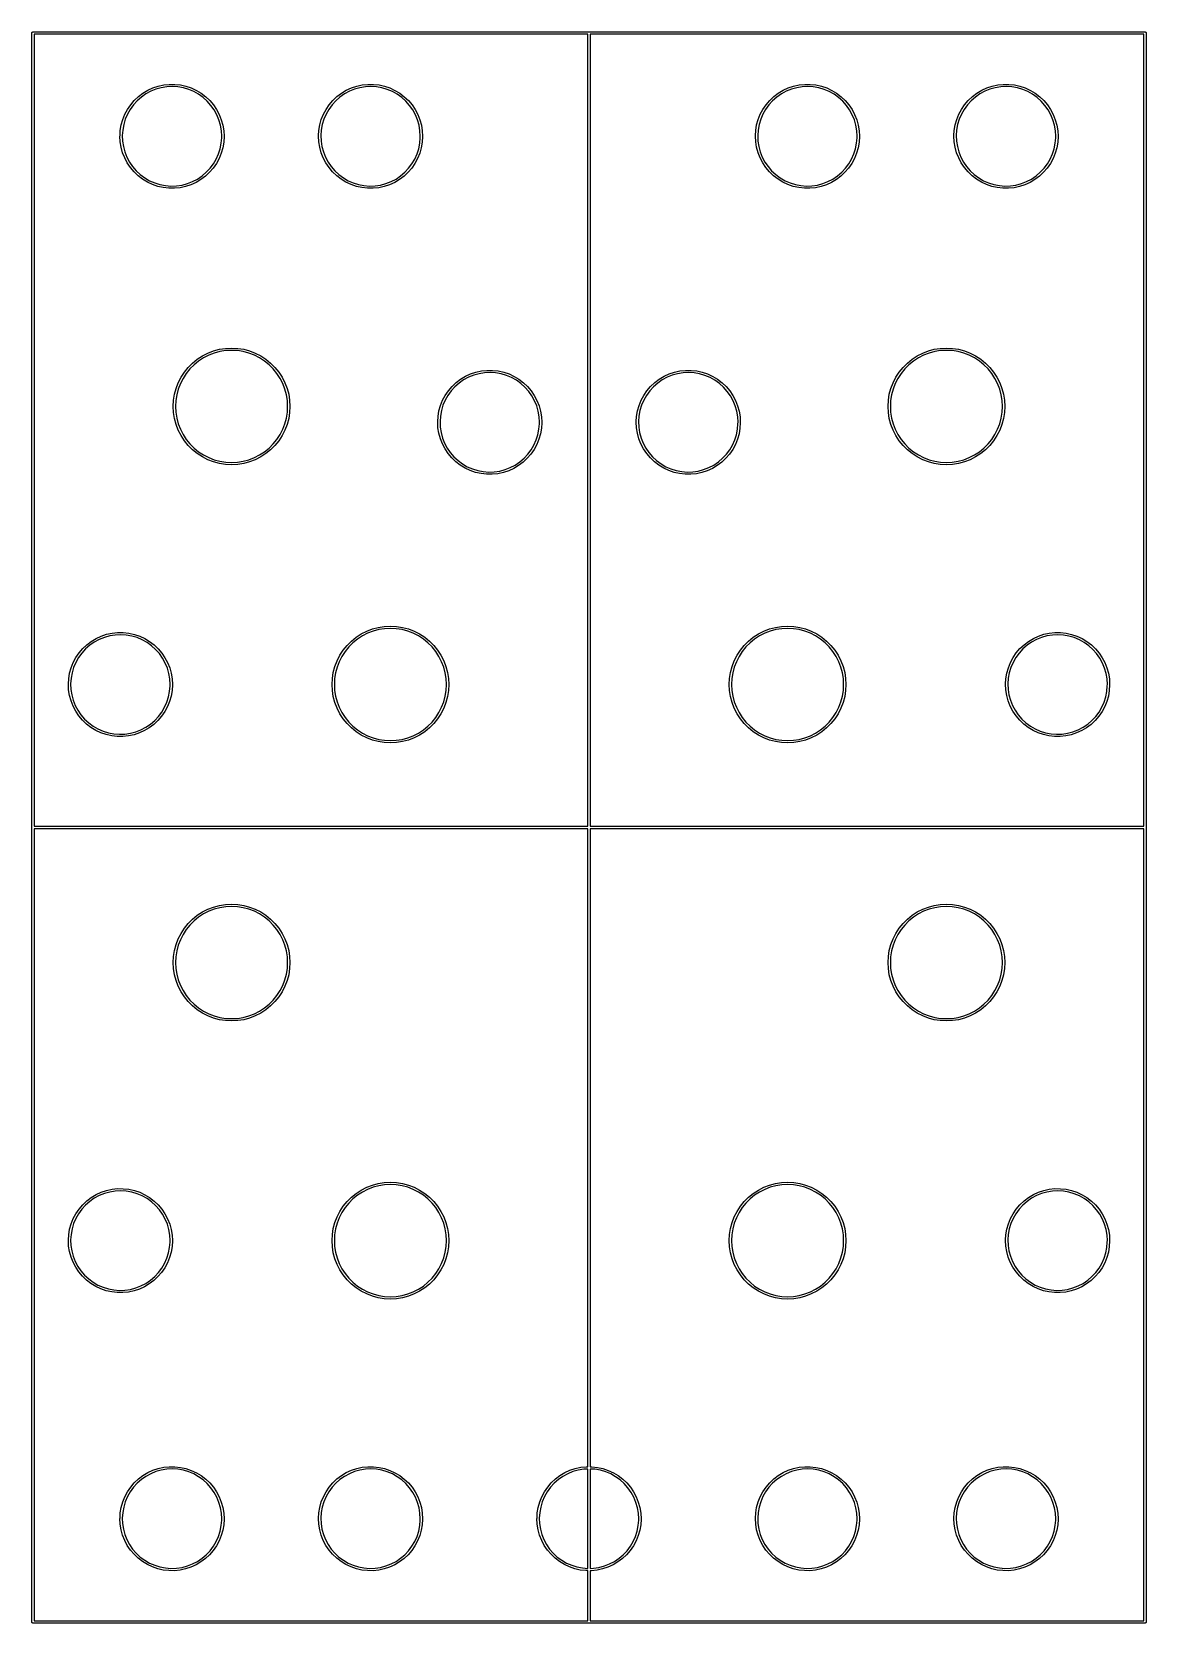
# Model space of a CAD drawing. Extents: x 0 to 70, y -100 to 0.
import ezdxf

# ---------------------------------------------------------------- set-up
doc = ezdxf.new("R2010")
doc.units = 0
doc.layers.add('BLACK', color=7, linetype='CONTINUOUS')

msp = doc.modelspace()

# ---------------------------------------------------------------- linework, layer by layer
at = {"layer": 'BLACK', "linetype": 'CONTINUOUS'}
for p, q in [((-0.075, 0), (-0.07328, 0.00974)), ((-0.075, -100), (-0.075, 0)), ((-0.07386, 0.01302), (-0.07219, 0.01591)), ((-0.07328, 0.00974), (-0.07386, 0.01302)), ((-0.07219, 0.01591), (-0.07048, 0.02565)), ((-0.07048, 0.02565), (-0.05795, 0.04058)), ((-0.05795, 0.04058), (-0.04821, 0.05745)), ((-0.04821, 0.05745), (-0.04185, 0.05977)), ((-0.04185, 0.05977), (-0.0375, 0.06495)), ((-0.0375, 0.06495), (-0.01831, 0.06834)), ((-0.01831, 0.06834), (0, 0.075)), ((0, 0.075), (70, 0.075)), ((70, 0.075), (70.0097, 0.07328)), ((70.0097, 0.07328), (70.013, 0.07386)), ((70.013, 0.07386), (70.0159, 0.07219)), ((70.0159, 0.07219), (70.0257, 0.07048)), ((70.0257, 0.07048), (70.0406, 0.05795)), ((70.0406, 0.05795), (70.0575, 0.04821)), ((70.0575, 0.04821), (70.0598, 0.04185)), ((70.0598, 0.04185), (70.065, 0.0375)), ((70.065, 0.0375), (70.0683, 0.01831)), ((70.0683, 0.01831), (70.075, 0)), ((70.075, 0), (70.075, -100)), ((0.075, -0.075), (0.075, -49.925)), ((34.925, -0.075), (0.075, -0.075)), ((34.925, -49.925), (34.925, -0.075)), ((35.075, -0.075), (35.075, -49.925)), ((69.925, -0.075), (35.075, -0.075)), ((69.925, -49.925), (69.925, -0.075)), ((6.37834, -4.2415), (6.63613, -3.99857)), ((6.63613, -3.99857), (6.91864, -3.7849)), ((7.10996, -3.83416), (6.82303, -4.03359)), ((6.91864, -3.7849), (7.22258, -3.603)), ((7.41734, -3.66796), (7.10996, -3.83416)), ((7.22258, -3.603), (7.54439, -3.45498)), ((7.74133, -3.53706), (7.41734, -3.66796)), ((7.54439, -3.45498), (7.8803, -3.34259)), ((8.07789, -3.44309), (7.74133, -3.53706)), ((7.8803, -3.34259), (8.22639, -3.26713)), ((8.42283, -3.38722), (8.07789, -3.44309)), ((8.22639, -3.26713), (8.5786, -3.22949)), ((8.77185, -3.37015), (8.42283, -3.38722)), ((8.5786, -3.22949), (8.93281, -3.23011)), ((9.12059, -3.39209), (8.77185, -3.37015)), ((8.93281, -3.23011), (9.28489, -3.26898)), ((9.46472, -3.45277), (9.12059, -3.39209)), ((9.28489, -3.26898), (9.63071, -3.34564)), ((9.79994, -3.55143), (9.46472, -3.45277)), ((9.63071, -3.34564), (9.96623, -3.45921)), ((10.1221, -3.68684), (9.79994, -3.55143)), ((9.96623, -3.45921), (10.2875, -3.60835)), ((10.4271, -3.85732), (10.1221, -3.68684)), ((10.2875, -3.60835), (10.5908, -3.79131)), ((10.7112, -4.06073), (10.4271, -3.85732)), ((10.5908, -3.79131), (10.8726, -4.00596)), ((10.8726, -4.00596), (11.1295, -4.24979)), ((18.8783, -4.2415), (19.1361, -3.99857)), ((19.1361, -3.99857), (19.4186, -3.7849)), ((19.61, -3.83416), (19.323, -4.03359)), ((19.4186, -3.7849), (19.7226, -3.603)), ((19.9173, -3.66796), (19.61, -3.83416)), ((19.7226, -3.603), (20.0444, -3.45498)), ((20.2413, -3.53706), (19.9173, -3.66796)), ((20.0444, -3.45498), (20.3803, -3.34259)), ((20.5779, -3.44309), (20.2413, -3.53706)), ((20.3803, -3.34259), (20.7264, -3.26713)), ((20.9228, -3.38722), (20.5779, -3.44309)), ((20.7264, -3.26713), (21.0786, -3.22949)), ((21.2719, -3.37015), (20.9228, -3.38722)), ((21.0786, -3.22949), (21.4328, -3.23011)), ((21.6206, -3.39209), (21.2719, -3.37015)), ((21.4328, -3.23011), (21.7849, -3.26898)), ((21.9647, -3.45277), (21.6206, -3.39209)), ((21.7849, -3.26898), (22.1307, -3.34564)), ((22.2999, -3.55143), (21.9647, -3.45277)), ((22.1307, -3.34564), (22.4662, -3.45921)), ((22.6221, -3.68684), (22.2999, -3.55143)), ((22.4662, -3.45921), (22.7875, -3.60835)), ((22.9271, -3.85732), (22.6221, -3.68684)), ((22.7875, -3.60835), (23.0908, -3.79131)), ((23.2112, -4.06073), (22.9271, -3.85732)), ((23.0908, -3.79131), (23.3726, -4.00596)), ((23.3726, -4.00596), (23.6295, -4.24979)), ((46.3783, -4.2415), (46.6361, -3.99857)), ((46.6361, -3.99857), (46.9186, -3.7849)), ((47.11, -3.83416), (46.823, -4.03359)), ((46.9186, -3.7849), (47.2226, -3.603)), ((47.4173, -3.66796), (47.11, -3.83416)), ((47.2226, -3.603), (47.5444, -3.45498)), ((47.7413, -3.53706), (47.4173, -3.66796)), ((47.5444, -3.45498), (47.8803, -3.34259)), ((48.0779, -3.44309), (47.7413, -3.53706)), ((47.8803, -3.34259), (48.2264, -3.26713)), ((48.4228, -3.38722), (48.0779, -3.44309)), ((48.2264, -3.26713), (48.5786, -3.22949)), ((48.7719, -3.37015), (48.4228, -3.38722)), ((48.5786, -3.22949), (48.9328, -3.23011)), ((49.1206, -3.39209), (48.7719, -3.37015)), ((48.9328, -3.23011), (49.2849, -3.26898)), ((49.4647, -3.45277), (49.1206, -3.39209)), ((49.2849, -3.26898), (49.6307, -3.34564)), ((49.7999, -3.55143), (49.4647, -3.45277)), ((49.6307, -3.34564), (49.9662, -3.45921)), ((50.1221, -3.68684), (49.7999, -3.55143)), ((49.9662, -3.45921), (50.2875, -3.60835)), ((50.4271, -3.85732), (50.1221, -3.68684)), ((50.2875, -3.60835), (50.5908, -3.79131)), ((50.7112, -4.06073), (50.4271, -3.85732)), ((50.5908, -3.79131), (50.8726, -4.00596)), ((50.8726, -4.00596), (51.1295, -4.24979)), ((58.8783, -4.2415), (59.1361, -3.99857)), ((59.1361, -3.99857), (59.4186, -3.7849)), ((59.61, -3.83416), (59.323, -4.03359)), ((59.4186, -3.7849), (59.7226, -3.603)), ((59.9173, -3.66796), (59.61, -3.83416)), ((59.7226, -3.603), (60.0444, -3.45498)), ((60.2413, -3.53706), (59.9173, -3.66796)), ((60.0444, -3.45498), (60.3803, -3.34259)), ((60.5779, -3.44309), (60.2413, -3.53706)), ((60.3803, -3.34259), (60.7264, -3.26713)), ((60.9228, -3.38722), (60.5779, -3.44309)), ((60.7264, -3.26713), (61.0786, -3.22949)), ((61.2719, -3.37015), (60.9228, -3.38722)), ((61.0786, -3.22949), (61.4328, -3.23011)), ((61.6206, -3.39209), (61.2719, -3.37015)), ((61.4328, -3.23011), (61.7849, -3.26898)), ((61.9647, -3.45277), (61.6206, -3.39209)), ((61.7849, -3.26898), (62.1307, -3.34564)), ((62.2999, -3.55143), (61.9647, -3.45277)), ((62.1307, -3.34564), (62.4662, -3.45921)), ((62.6221, -3.68684), (62.2999, -3.55143)), ((62.4662, -3.45921), (62.7875, -3.60835)), ((62.9271, -3.85732), (62.6221, -3.68684)), ((62.7875, -3.60835), (63.0908, -3.79131)), ((63.2112, -4.06073), (62.9271, -3.85732)), ((63.0908, -3.79131), (63.3726, -4.00596)), ((63.3726, -4.00596), (63.6295, -4.24979)), ((5.78184, -5.11592), (5.94868, -4.80346)), ((6.11909, -4.80449), (5.94649, -5.10833)), ((5.94868, -4.80346), (6.14829, -4.51084)), ((6.32448, -4.5218), (6.11909, -4.80449)), ((6.14829, -4.51084), (6.37834, -4.2415)), ((6.56011, -4.26375), (6.32448, -4.5218)), ((6.82303, -4.03359), (6.56011, -4.26375)), ((10.9709, -4.29455), (10.7112, -4.06073)), ((11.2029, -4.55586), (10.9709, -4.29455)), ((11.1295, -4.24979), (11.3586, -4.51994)), ((11.4043, -4.84139), (11.2029, -4.55586)), ((11.3586, -4.51994), (11.5572, -4.81325)), ((11.5727, -5.1476), (11.4043, -4.84139)), ((11.5572, -4.81325), (11.723, -5.12629)), ((18.2818, -5.11592), (18.4487, -4.80346)), ((18.6191, -4.80449), (18.4465, -5.10833)), ((18.4487, -4.80346), (18.6483, -4.51084)), ((18.8245, -4.5218), (18.6191, -4.80449)), ((18.6483, -4.51084), (18.8783, -4.2415)), ((19.0601, -4.26375), (18.8245, -4.5218)), ((19.323, -4.03359), (19.0601, -4.26375)), ((23.4709, -4.29455), (23.2112, -4.06073)), ((23.7029, -4.55586), (23.4709, -4.29455)), ((23.6295, -4.24979), (23.8586, -4.51994)), ((23.9043, -4.84139), (23.7029, -4.55586)), ((23.8586, -4.51994), (24.0572, -4.81325)), ((24.0727, -5.1476), (23.9043, -4.84139)), ((24.0572, -4.81325), (24.223, -5.12629)), ((45.7818, -5.11592), (45.9487, -4.80346)), ((46.1191, -4.80449), (45.9465, -5.10833)), ((45.9487, -4.80346), (46.1483, -4.51084)), ((46.3245, -4.5218), (46.1191, -4.80449)), ((46.1483, -4.51084), (46.3783, -4.2415)), ((46.5601, -4.26375), (46.3245, -4.5218)), ((46.823, -4.03359), (46.5601, -4.26375)), ((50.9709, -4.29455), (50.7112, -4.06073)), ((51.2029, -4.55586), (50.9709, -4.29455)), ((51.1295, -4.24979), (51.3586, -4.51994)), ((51.4043, -4.84139), (51.2029, -4.55586)), ((51.3586, -4.51994), (51.5572, -4.81325)), ((51.5727, -5.1476), (51.4043, -4.84139)), ((51.5572, -4.81325), (51.723, -5.12629)), ((58.2818, -5.11592), (58.4487, -4.80346)), ((58.6191, -4.80449), (58.4465, -5.10833)), ((58.4487, -4.80346), (58.6483, -4.51084)), ((58.8245, -4.5218), (58.6191, -4.80449)), ((58.6483, -4.51084), (58.8783, -4.2415)), ((59.0601, -4.26375), (58.8245, -4.5218)), ((59.323, -4.03359), (59.0601, -4.26375)), ((63.4709, -4.29455), (63.2112, -4.06073)), ((63.7029, -4.55586), (63.4709, -4.29455)), ((63.6295, -4.24979), (63.8586, -4.51994)), ((63.9043, -4.84139), (63.7029, -4.55586)), ((63.8586, -4.51994), (64.0572, -4.81325)), ((64.0727, -5.1476), (63.9043, -4.84139)), ((64.0572, -4.81325), (64.223, -5.12629)), ((5.49541, -6.13494), (5.55387, -5.78558)), ((5.55387, -5.78558), (5.64972, -5.44458)), ((5.70784, -5.76402), (5.64476, -6.10772)), ((5.64972, -5.44458), (5.78184, -5.11592)), ((5.80883, -5.4295), (5.70784, -5.76402)), ((5.94649, -5.10833), (5.80883, -5.4295)), ((11.7058, -5.47067), (11.5727, -5.1476)), ((11.8021, -5.80657), (11.7058, -5.47067)), ((11.723, -5.12629), (11.8539, -5.45541)), ((11.8604, -6.15111), (11.8021, -5.80657)), ((11.8539, -5.45541), (11.9486, -5.79674)), ((11.9486, -5.79674), (12.0058, -6.1463)), ((17.9954, -6.13494), (18.0539, -5.78558)), ((18.0539, -5.78558), (18.1497, -5.44458)), ((18.2078, -5.76402), (18.1448, -6.10772)), ((18.1497, -5.44458), (18.2818, -5.11592)), ((18.3088, -5.4295), (18.2078, -5.76402)), ((18.4465, -5.10833), (18.3088, -5.4295)), ((24.2058, -5.47067), (24.0727, -5.1476)), ((24.3021, -5.80657), (24.2058, -5.47067)), ((24.223, -5.12629), (24.3539, -5.45541)), ((24.3604, -6.15111), (24.3021, -5.80657)), ((24.3539, -5.45541), (24.4486, -5.79674)), ((24.4486, -5.79674), (24.5058, -6.1463)), ((45.4954, -6.13494), (45.5539, -5.78558)), ((45.5539, -5.78558), (45.6497, -5.44458)), ((45.7078, -5.76402), (45.6448, -6.10772)), ((45.6497, -5.44458), (45.7818, -5.11592)), ((45.8088, -5.4295), (45.7078, -5.76402)), ((45.9465, -5.10833), (45.8088, -5.4295)), ((51.7058, -5.47067), (51.5727, -5.1476)), ((51.8021, -5.80657), (51.7058, -5.47067)), ((51.723, -5.12629), (51.8539, -5.45541)), ((51.8604, -6.15111), (51.8021, -5.80657)), ((51.8539, -5.45541), (51.9486, -5.79674)), ((51.9486, -5.79674), (52.0058, -6.1463)), ((57.9954, -6.13494), (58.0539, -5.78558)), ((58.0539, -5.78558), (58.1497, -5.44458)), ((58.2078, -5.76402), (58.1448, -6.10772)), ((58.1497, -5.44458), (58.2818, -5.11592)), ((58.3088, -5.4295), (58.2078, -5.76402)), ((58.4465, -5.10833), (58.3088, -5.4295)), ((64.2058, -5.47067), (64.0727, -5.1476)), ((64.3021, -5.80657), (64.2058, -5.47067)), ((64.223, -5.12629), (64.3539, -5.45541)), ((64.3604, -6.15111), (64.3021, -5.80657)), ((64.3539, -5.45541), (64.4486, -5.79674)), ((64.4486, -5.79674), (64.5058, -6.1463)), ((5.47502, -6.48857), (5.47688, -6.4563)), ((5.49294, -6.84233), (5.47502, -6.48857)), ((5.47688, -6.4563), (5.49541, -6.13494)), ((5.54896, -7.19209), (5.49294, -6.84233)), ((5.64476, -6.10772), (5.62038, -6.4563)), ((5.62038, -6.4563), (5.63501, -6.80543)), ((5.63501, -6.80543), (5.68847, -7.15075)), ((11.7816, -7.27838), (11.8495, -6.9356)), ((11.8495, -6.9356), (11.8787, -6.58739)), ((11.8799, -6.5), (11.8604, -6.15111)), ((11.8787, -6.58739), (11.8799, -6.5)), ((12.0033, -6.87642), (11.9436, -7.22557)), ((12.0249, -6.52286), (12.0033, -6.87642)), ((12.0058, -6.1463), (12.025, -6.5)), ((12.025, -6.5), (12.0249, -6.52286)), ((17.975, -6.48857), (17.9769, -6.4563)), ((17.9929, -6.84233), (17.975, -6.48857)), ((17.9769, -6.4563), (17.9954, -6.13494)), ((18.049, -7.19209), (17.9929, -6.84233)), ((18.1448, -6.10772), (18.1204, -6.4563)), ((18.1204, -6.4563), (18.135, -6.80543)), ((18.135, -6.80543), (18.1885, -7.15075)), ((24.2816, -7.27838), (24.3495, -6.9356)), ((24.3495, -6.9356), (24.3787, -6.58739)), ((24.3799, -6.5), (24.3604, -6.15111)), ((24.3787, -6.58739), (24.3799, -6.5)), ((24.5033, -6.87642), (24.4436, -7.22557)), ((24.5249, -6.52286), (24.5033, -6.87642)), ((24.5058, -6.1463), (24.525, -6.5)), ((24.525, -6.5), (24.5249, -6.52286)), ((45.475, -6.48857), (45.4769, -6.4563)), ((45.4929, -6.84233), (45.475, -6.48857)), ((45.4769, -6.4563), (45.4954, -6.13494)), ((45.549, -7.19209), (45.4929, -6.84233)), ((45.6448, -6.10772), (45.6204, -6.4563)), ((45.6204, -6.4563), (45.635, -6.80543)), ((45.635, -6.80543), (45.6885, -7.15075)), ((51.7816, -7.27838), (51.8495, -6.9356)), ((51.8495, -6.9356), (51.8787, -6.58739)), ((51.8799, -6.5), (51.8604, -6.15111)), ((51.8787, -6.58739), (51.8799, -6.5)), ((52.0033, -6.87642), (51.9436, -7.22557)), ((52.0249, -6.52286), (52.0033, -6.87642)), ((52.0058, -6.1463), (52.025, -6.5)), ((52.025, -6.5), (52.0249, -6.52286)), ((57.975, -6.48857), (57.9769, -6.4563)), ((57.9929, -6.84233), (57.975, -6.48857)), ((57.9769, -6.4563), (57.9954, -6.13494)), ((58.049, -7.19209), (57.9929, -6.84233)), ((58.1448, -6.10772), (58.1204, -6.4563)), ((58.1204, -6.4563), (58.135, -6.80543)), ((58.135, -6.80543), (58.1885, -7.15075)), ((64.2816, -7.27838), (64.3495, -6.9356)), ((64.3495, -6.9356), (64.3787, -6.58739)), ((64.3799, -6.5), (64.3604, -6.15111)), ((64.3787, -6.58739), (64.3799, -6.5)), ((64.5033, -6.87642), (64.4436, -7.22557)), ((64.5249, -6.52286), (64.5033, -6.87642)), ((64.5058, -6.1463), (64.525, -6.5)), ((64.525, -6.5), (64.5249, -6.52286)), ((5.64243, -7.53375), (5.54896, -7.19209)), ((5.77225, -7.86332), (5.64243, -7.53375)), ((5.68847, -7.15075), (5.78009, -7.48796)), ((5.93691, -8.17694), (5.77225, -7.86332)), ((5.78009, -7.48796), (5.90872, -7.81285)), ((5.90872, -7.81285), (6.07278, -8.12139)), ((11.357, -8.23207), (11.5338, -7.93068)), ((11.5338, -7.93068), (11.6759, -7.61146)), ((11.7133, -7.89443), (11.5454, -8.20631)), ((11.6759, -7.61146), (11.7816, -7.27838)), ((11.8466, -7.56624), (11.7133, -7.89443)), ((11.9436, -7.22557), (11.8466, -7.56624)), ((18.1424, -7.53375), (18.049, -7.19209)), ((18.2723, -7.86332), (18.1424, -7.53375)), ((18.1885, -7.15075), (18.2801, -7.48796)), ((18.4369, -8.17694), (18.2723, -7.86332)), ((18.2801, -7.48796), (18.4087, -7.81285)), ((18.4087, -7.81285), (18.5728, -8.12139)), ((23.857, -8.23207), (24.0338, -7.93068)), ((24.0338, -7.93068), (24.1759, -7.61146)), ((24.2133, -7.89443), (24.0454, -8.20631)), ((24.1759, -7.61146), (24.2816, -7.27838)), ((24.3466, -7.56624), (24.2133, -7.89443)), ((24.4436, -7.22557), (24.3466, -7.56624)), ((45.6424, -7.53375), (45.549, -7.19209)), ((45.7723, -7.86332), (45.6424, -7.53375)), ((45.6885, -7.15075), (45.7801, -7.48796)), ((45.9369, -8.17694), (45.7723, -7.86332)), ((45.7801, -7.48796), (45.9087, -7.81285)), ((45.9087, -7.81285), (46.0728, -8.12139)), ((51.357, -8.23207), (51.5338, -7.93068)), ((51.5338, -7.93068), (51.6759, -7.61146)), ((51.7133, -7.89443), (51.5454, -8.20631)), ((51.6759, -7.61146), (51.7816, -7.27838)), ((51.8466, -7.56624), (51.7133, -7.89443)), ((51.9436, -7.22557), (51.8466, -7.56624)), ((58.1424, -7.53375), (58.049, -7.19209)), ((58.2723, -7.86332), (58.1424, -7.53375)), ((58.1885, -7.15075), (58.2801, -7.48796)), ((58.4369, -8.17694), (58.2723, -7.86332)), ((58.2801, -7.48796), (58.4087, -7.81285)), ((58.4087, -7.81285), (58.5728, -8.12139)), ((63.857, -8.23207), (64.0338, -7.93068)), ((64.0338, -7.93068), (64.1759, -7.61146)), ((64.2133, -7.89443), (64.0454, -8.20631)), ((64.1759, -7.61146), (64.2816, -7.27838)), ((64.3466, -7.56624), (64.2133, -7.89443)), ((64.4436, -7.22557), (64.3466, -7.56624)), ((6.13447, -8.47094), (5.93691, -8.17694)), ((6.07278, -8.12139), (6.27019, -8.40971)), ((6.36263, -8.74189), (6.13447, -8.47094)), ((6.27019, -8.40971), (6.49852, -8.67423)), ((6.61871, -8.98661), (6.36263, -8.74189)), ((6.49852, -8.67423), (6.75491, -8.91165)), ((6.89973, -9.20225), (6.61871, -8.98661)), ((6.75491, -8.91165), (7.03617, -9.11901)), ((10.3527, -9.18848), (10.6423, -8.99308)), ((10.8551, -9.0088), (10.5719, -9.22147)), ((10.6423, -8.99308), (10.9085, -8.7666)), ((11.1138, -8.76677), (10.8551, -9.0088)), ((10.9085, -8.7666), (11.1477, -8.51188)), ((11.3447, -8.49822), (11.1138, -8.76677)), ((11.1477, -8.51188), (11.357, -8.23207)), ((11.5454, -8.20631), (11.3447, -8.49822)), ((18.6345, -8.47094), (18.4369, -8.17694)), ((18.5728, -8.12139), (18.7702, -8.40971)), ((18.8626, -8.74189), (18.6345, -8.47094)), ((18.7702, -8.40971), (18.9985, -8.67423)), ((19.1187, -8.98661), (18.8626, -8.74189)), ((18.9985, -8.67423), (19.2549, -8.91165)), ((19.3997, -9.20225), (19.1187, -8.98661)), ((19.2549, -8.91165), (19.5362, -9.11901)), ((22.8527, -9.18848), (23.1423, -8.99308)), ((23.3551, -9.0088), (23.0719, -9.22147)), ((23.1423, -8.99308), (23.4085, -8.7666)), ((23.6138, -8.76677), (23.3551, -9.0088)), ((23.4085, -8.7666), (23.6477, -8.51188)), ((23.8447, -8.49822), (23.6138, -8.76677)), ((23.6477, -8.51188), (23.857, -8.23207)), ((24.0454, -8.20631), (23.8447, -8.49822)), ((46.1345, -8.47094), (45.9369, -8.17694)), ((46.0728, -8.12139), (46.2702, -8.40971)), ((46.3626, -8.74189), (46.1345, -8.47094)), ((46.2702, -8.40971), (46.4985, -8.67423)), ((46.6187, -8.98661), (46.3626, -8.74189)), ((46.4985, -8.67423), (46.7549, -8.91165)), ((46.8997, -9.20225), (46.6187, -8.98661)), ((46.7549, -8.91165), (47.0362, -9.11901)), ((50.3527, -9.18848), (50.6423, -8.99308)), ((50.8551, -9.0088), (50.5719, -9.22147)), ((50.6423, -8.99308), (50.9085, -8.7666)), ((51.1138, -8.76677), (50.8551, -9.0088)), ((50.9085, -8.7666), (51.1477, -8.51188)), ((51.3447, -8.49822), (51.1138, -8.76677)), ((51.1477, -8.51188), (51.357, -8.23207)), ((51.5454, -8.20631), (51.3447, -8.49822)), ((58.6345, -8.47094), (58.4369, -8.17694)), ((58.5728, -8.12139), (58.7702, -8.40971)), ((58.8626, -8.74189), (58.6345, -8.47094)), ((58.7702, -8.40971), (58.9985, -8.67423)), ((59.1187, -8.98661), (58.8626, -8.74189)), ((58.9985, -8.67423), (59.2549, -8.91165)), ((59.3997, -9.20225), (59.1187, -8.98661)), ((59.2549, -8.91165), (59.5362, -9.11901)), ((62.8527, -9.18848), (63.1423, -8.99308)), ((63.3551, -9.0088), (63.0719, -9.22147)), ((63.1423, -8.99308), (63.4085, -8.7666)), ((63.6138, -8.76677), (63.3551, -9.0088)), ((63.4085, -8.7666), (63.6477, -8.51188)), ((63.8447, -8.49822), (63.6138, -8.76677)), ((63.6477, -8.51188), (63.857, -8.23207)), ((64.0454, -8.20631), (63.8447, -8.49822)), ((7.2024, -9.38627), (6.89973, -9.20225)), ((7.03617, -9.11901), (7.33879, -9.29373)), ((7.52316, -9.53653), (7.2024, -9.38627)), ((7.33879, -9.29373), (7.659, -9.43362)), ((7.85828, -9.65126), (7.52316, -9.53653)), ((7.659, -9.43362), (7.9928, -9.53695)), ((8.20383, -9.72914), (7.85828, -9.65126)), ((7.9928, -9.53695), (8.33605, -9.60243)), ((8.55577, -9.76924), (8.20383, -9.72914)), ((8.33605, -9.60243), (8.68445, -9.62924)), ((8.90998, -9.77109), (8.55577, -9.76924)), ((8.68445, -9.62924), (9.03367, -9.61704)), ((9.26232, -9.73468), (8.90998, -9.77109)), ((9.03367, -9.61704), (9.37936, -9.566)), ((9.60867, -9.66043), (9.26232, -9.73468)), ((9.37936, -9.566), (9.7172, -9.47673)), ((9.94497, -9.54921), (9.60867, -9.66043)), ((9.7172, -9.47673), (10.043, -9.35037)), ((10.2673, -9.40232), (9.94497, -9.54921)), ((10.043, -9.35037), (10.3527, -9.18848)), ((10.5719, -9.22147), (10.2673, -9.40232)), ((19.7024, -9.38627), (19.3997, -9.20225)), ((19.5362, -9.11901), (19.8388, -9.29373)), ((20.0232, -9.53653), (19.7024, -9.38627)), ((19.8388, -9.29373), (20.159, -9.43362)), ((20.3583, -9.65126), (20.0232, -9.53653)), ((20.159, -9.43362), (20.4928, -9.53695)), ((20.7038, -9.72914), (20.3583, -9.65126)), ((20.4928, -9.53695), (20.836, -9.60243)), ((21.0558, -9.76924), (20.7038, -9.72914)), ((20.836, -9.60243), (21.1845, -9.62924)), ((21.41, -9.77109), (21.0558, -9.76924)), ((21.1845, -9.62924), (21.5337, -9.61704)), ((21.7623, -9.73468), (21.41, -9.77109)), ((21.5337, -9.61704), (21.8794, -9.566)), ((22.1087, -9.66043), (21.7623, -9.73468)), ((21.8794, -9.566), (22.2172, -9.47673)), ((22.445, -9.54921), (22.1087, -9.66043)), ((22.2172, -9.47673), (22.543, -9.35037)), ((22.7673, -9.40232), (22.445, -9.54921)), ((22.543, -9.35037), (22.8527, -9.18848)), ((23.0719, -9.22147), (22.7673, -9.40232)), ((47.2024, -9.38627), (46.8997, -9.20225)), ((47.0362, -9.11901), (47.3388, -9.29373)), ((47.5232, -9.53653), (47.2024, -9.38627)), ((47.3388, -9.29373), (47.659, -9.43362)), ((47.8583, -9.65126), (47.5232, -9.53653)), ((47.659, -9.43362), (47.9928, -9.53695)), ((48.2038, -9.72914), (47.8583, -9.65126)), ((47.9928, -9.53695), (48.336, -9.60243)), ((48.5558, -9.76924), (48.2038, -9.72914)), ((48.336, -9.60243), (48.6845, -9.62924)), ((48.91, -9.77109), (48.5558, -9.76924)), ((48.6845, -9.62924), (49.0337, -9.61704)), ((49.2623, -9.73468), (48.91, -9.77109)), ((49.0337, -9.61704), (49.3794, -9.566)), ((49.6087, -9.66043), (49.2623, -9.73468)), ((49.3794, -9.566), (49.7172, -9.47673)), ((49.945, -9.54921), (49.6087, -9.66043)), ((49.7172, -9.47673), (50.043, -9.35037)), ((50.2673, -9.40232), (49.945, -9.54921)), ((50.043, -9.35037), (50.3527, -9.18848)), ((50.5719, -9.22147), (50.2673, -9.40232)), ((59.7024, -9.38627), (59.3997, -9.20225)), ((59.5362, -9.11901), (59.8388, -9.29373)), ((60.0232, -9.53653), (59.7024, -9.38627)), ((59.8388, -9.29373), (60.159, -9.43362)), ((60.3583, -9.65126), (60.0232, -9.53653)), ((60.159, -9.43362), (60.4928, -9.53695)), ((60.7038, -9.72914), (60.3583, -9.65126)), ((60.4928, -9.53695), (60.836, -9.60243)), ((61.0558, -9.76924), (60.7038, -9.72914)), ((60.836, -9.60243), (61.1845, -9.62924)), ((61.41, -9.77109), (61.0558, -9.76924)), ((61.1845, -9.62924), (61.5337, -9.61704)), ((61.7623, -9.73468), (61.41, -9.77109)), ((61.5337, -9.61704), (61.8794, -9.566)), ((62.1087, -9.66043), (61.7623, -9.73468)), ((61.8794, -9.566), (62.2172, -9.47673)), ((62.445, -9.54921), (62.1087, -9.66043)), ((62.2172, -9.47673), (62.543, -9.35037)), ((62.7673, -9.40232), (62.445, -9.54921)), ((62.543, -9.35037), (62.8527, -9.18848)), ((63.0719, -9.22147), (62.7673, -9.40232)), ((11.0052, -20.1427), (11.3644, -20.0049)), ((11.3644, -20.0049), (11.7359, -19.9053)), ((11.7359, -19.9053), (12.1159, -19.8451)), ((12.131, -19.9895), (11.7661, -20.0473)), ((12.1159, -19.8451), (12.5, -19.825)), ((12.5, -19.9702), (12.131, -19.9895)), ((12.5, -19.825), (12.8841, -19.8451)), ((12.869, -19.9895), (12.5, -19.9702)), ((13.2339, -20.0473), (12.869, -19.9895)), ((12.8841, -19.8451), (13.2641, -19.9053)), ((13.2641, -19.9053), (13.6356, -20.0049)), ((13.6356, -20.0049), (13.9948, -20.1427)), ((56.0052, -20.1427), (56.3644, -20.0049)), ((56.3644, -20.0049), (56.7359, -19.9053)), ((56.7359, -19.9053), (57.1159, -19.8451)), ((57.131, -19.9895), (56.7661, -20.0473)), ((57.1159, -19.8451), (57.5, -19.825)), ((57.5, -19.9702), (57.131, -19.9895)), ((57.5, -19.825), (57.8841, -19.8451)), ((57.869, -19.9895), (57.5, -19.9702)), ((58.2339, -20.0473), (57.869, -19.9895)), ((57.8841, -19.8451), (58.2641, -19.9053)), ((58.2641, -19.9053), (58.6356, -20.0049)), ((58.6356, -20.0049), (58.9948, -20.1427)), ((9.76894, -21.0409), (10.0409, -20.7689)), ((10.1381, -20.8768), (9.87682, -21.1381)), ((10.0409, -20.7689), (10.3399, -20.5269)), ((10.4252, -20.6443), (10.1381, -20.8768)), ((10.3399, -20.5269), (10.6625, -20.3174)), ((10.7351, -20.4431), (10.4252, -20.6443)), ((10.6625, -20.3174), (11.0052, -20.1427)), ((11.0643, -20.2753), (10.7351, -20.4431)), ((11.4092, -20.1429), (11.0643, -20.2753)), ((11.7661, -20.0473), (11.4092, -20.1429)), ((13.5908, -20.1429), (13.2339, -20.0473)), ((13.9357, -20.2753), (13.5908, -20.1429)), ((14.2649, -20.4431), (13.9357, -20.2753)), ((13.9948, -20.1427), (14.3375, -20.3174)), ((14.5748, -20.6443), (14.2649, -20.4431)), ((14.3375, -20.3174), (14.6601, -20.5269)), ((14.8619, -20.8768), (14.5748, -20.6443)), ((14.6601, -20.5269), (14.9591, -20.7689)), ((15.1232, -21.1381), (14.8619, -20.8768)), ((14.9591, -20.7689), (15.2311, -21.0409)), ((54.7689, -21.0409), (55.0409, -20.7689)), ((55.1381, -20.8768), (54.8768, -21.1381)), ((55.0409, -20.7689), (55.3399, -20.5269)), ((55.4252, -20.6443), (55.1381, -20.8768)), ((55.3399, -20.5269), (55.6625, -20.3174)), ((55.7351, -20.4431), (55.4252, -20.6443)), ((55.6625, -20.3174), (56.0052, -20.1427)), ((56.0643, -20.2753), (55.7351, -20.4431)), ((56.4092, -20.1429), (56.0643, -20.2753)), ((56.7661, -20.0473), (56.4092, -20.1429)), ((58.5908, -20.1429), (58.2339, -20.0473)), ((58.9357, -20.2753), (58.5908, -20.1429)), ((59.2649, -20.4431), (58.9357, -20.2753)), ((58.9948, -20.1427), (59.3375, -20.3174)), ((59.5748, -20.6443), (59.2649, -20.4431)), ((59.3375, -20.3174), (59.6601, -20.5269)), ((59.8619, -20.8768), (59.5748, -20.6443)), ((59.6601, -20.5269), (59.9591, -20.7689)), ((60.1232, -21.1381), (59.8619, -20.8768)), ((59.9591, -20.7689), (60.2311, -21.0409)), ((9.00487, -22.3644), (9.14272, -22.0052)), ((9.14272, -22.0052), (9.31736, -21.6625)), ((9.44307, -21.7351), (9.27533, -22.0643)), ((9.31736, -21.6625), (9.52686, -21.3399)), ((9.6443, -21.4252), (9.44307, -21.7351)), ((9.52686, -21.3399), (9.76894, -21.0409)), ((9.87682, -21.1381), (9.6443, -21.4252)), ((15.3557, -21.4252), (15.1232, -21.1381)), ((15.2311, -21.0409), (15.4731, -21.3399)), ((15.5569, -21.7351), (15.3557, -21.4252)), ((15.4731, -21.3399), (15.6826, -21.6625)), ((15.7247, -22.0643), (15.5569, -21.7351)), ((15.6826, -21.6625), (15.8573, -22.0052)), ((15.8573, -22.0052), (15.9951, -22.3644)), ((26.3783, -22.2415), (26.6361, -21.9986)), ((26.6361, -21.9986), (26.9186, -21.7849)), ((27.11, -21.8342), (26.823, -22.0336)), ((26.9186, -21.7849), (27.2226, -21.603)), ((27.4173, -21.668), (27.11, -21.8342)), ((27.2226, -21.603), (27.5444, -21.455)), ((27.7413, -21.5371), (27.4173, -21.668)), ((27.5444, -21.455), (27.8803, -21.3426)), ((28.0779, -21.4431), (27.7413, -21.5371)), ((27.8803, -21.3426), (28.2264, -21.2671)), ((28.4228, -21.3872), (28.0779, -21.4431)), ((28.2264, -21.2671), (28.5786, -21.2295)), ((28.7719, -21.3702), (28.4228, -21.3872)), ((28.5786, -21.2295), (28.9328, -21.2301)), ((29.1206, -21.3921), (28.7719, -21.3702)), ((28.9328, -21.2301), (29.2849, -21.269)), ((29.4647, -21.4528), (29.1206, -21.3921)), ((29.2849, -21.269), (29.6307, -21.3456)), ((29.7999, -21.5514), (29.4647, -21.4528)), ((29.6307, -21.3456), (29.9662, -21.4592)), ((30.1221, -21.6868), (29.7999, -21.5514)), ((29.9662, -21.4592), (30.2875, -21.6083)), ((30.4271, -21.8573), (30.1221, -21.6868)), ((30.2875, -21.6083), (30.5908, -21.7913)), ((30.7112, -22.0607), (30.4271, -21.8573)), ((30.5908, -21.7913), (30.8726, -22.006)), ((30.8726, -22.006), (31.1295, -22.2498)), ((38.8783, -22.2415), (39.1361, -21.9986)), ((39.1361, -21.9986), (39.4186, -21.7849)), ((39.61, -21.8342), (39.323, -22.0336)), ((39.4186, -21.7849), (39.7226, -21.603)), ((39.9173, -21.668), (39.61, -21.8342)), ((39.7226, -21.603), (40.0444, -21.455)), ((40.2413, -21.5371), (39.9173, -21.668)), ((40.0444, -21.455), (40.3803, -21.3426)), ((40.5779, -21.4431), (40.2413, -21.5371)), ((40.3803, -21.3426), (40.7264, -21.2671)), ((40.9228, -21.3872), (40.5779, -21.4431)), ((40.7264, -21.2671), (41.0786, -21.2295)), ((41.2719, -21.3702), (40.9228, -21.3872)), ((41.0786, -21.2295), (41.4328, -21.2301)), ((41.6206, -21.3921), (41.2719, -21.3702)), ((41.4328, -21.2301), (41.7849, -21.269)), ((41.9647, -21.4528), (41.6206, -21.3921)), ((41.7849, -21.269), (42.1307, -21.3456)), ((42.2999, -21.5514), (41.9647, -21.4528)), ((42.1307, -21.3456), (42.4662, -21.4592)), ((42.6221, -21.6868), (42.2999, -21.5514)), ((42.4662, -21.4592), (42.7875, -21.6083)), ((42.9271, -21.8573), (42.6221, -21.6868)), ((42.7875, -21.6083), (43.0908, -21.7913)), ((43.2112, -22.0607), (42.9271, -21.8573)), ((43.0908, -21.7913), (43.3726, -22.006)), ((43.3726, -22.006), (43.6295, -22.2498)), ((54.0049, -22.3644), (54.1427, -22.0052)), ((54.1427, -22.0052), (54.3174, -21.6625)), ((54.4431, -21.7351), (54.2753, -22.0643)), ((54.3174, -21.6625), (54.5269, -21.3399)), ((54.6443, -21.4252), (54.4431, -21.7351)), ((54.5269, -21.3399), (54.7689, -21.0409)), ((54.8768, -21.1381), (54.6443, -21.4252)), ((60.3557, -21.4252), (60.1232, -21.1381)), ((60.2311, -21.0409), (60.4731, -21.3399)), ((60.5569, -21.7351), (60.3557, -21.4252)), ((60.4731, -21.3399), (60.6826, -21.6625)), ((60.7247, -22.0643), (60.5569, -21.7351)), ((60.6826, -21.6625), (60.8573, -22.0052)), ((60.8573, -22.0052), (60.9951, -22.3644)), ((8.84513, -23.1159), (8.90531, -22.7359)), ((8.90531, -22.7359), (9.00487, -22.3644)), ((9.0473, -22.7661), (8.9895, -23.131)), ((9.14292, -22.4092), (9.0473, -22.7661)), ((9.27533, -22.0643), (9.14292, -22.4092)), ((15.8571, -22.4092), (15.7247, -22.0643)), ((15.9527, -22.7661), (15.8571, -22.4092)), ((16.0105, -23.131), (15.9527, -22.7661)), ((15.9951, -22.3644), (16.0947, -22.7359)), ((16.0947, -22.7359), (16.1549, -23.1159)), ((25.7818, -23.1159), (25.9487, -22.8035)), ((26.1191, -22.8045), (25.9465, -23.1083)), ((25.9487, -22.8035), (26.1483, -22.5108)), ((26.3245, -22.5218), (26.1191, -22.8045)), ((26.1483, -22.5108), (26.3783, -22.2415)), ((26.5601, -22.2638), (26.3245, -22.5218)), ((26.823, -22.0336), (26.5601, -22.2638)), ((30.9709, -22.2945), (30.7112, -22.0607)), ((31.2029, -22.5559), (30.9709, -22.2945)), ((31.1295, -22.2498), (31.3586, -22.5199)), ((31.4043, -22.8414), (31.2029, -22.5559)), ((31.3586, -22.5199), (31.5572, -22.8133)), ((31.5727, -23.1476), (31.4043, -22.8414)), ((31.5572, -22.8133), (31.723, -23.1263)), ((38.2818, -23.1159), (38.4487, -22.8035)), ((38.6191, -22.8045), (38.4465, -23.1083)), ((38.4487, -22.8035), (38.6483, -22.5108)), ((38.8245, -22.5218), (38.6191, -22.8045)), ((38.6483, -22.5108), (38.8783, -22.2415)), ((39.0601, -22.2638), (38.8245, -22.5218)), ((39.323, -22.0336), (39.0601, -22.2638)), ((43.4709, -22.2945), (43.2112, -22.0607)), ((43.7029, -22.5559), (43.4709, -22.2945)), ((43.6295, -22.2498), (43.8586, -22.5199)), ((43.9043, -22.8414), (43.7029, -22.5559)), ((43.8586, -22.5199), (44.0572, -22.8133)), ((44.0727, -23.1476), (43.9043, -22.8414)), ((44.0572, -22.8133), (44.223, -23.1263)), ((53.8451, -23.1159), (53.9053, -22.7359)), ((53.9053, -22.7359), (54.0049, -22.3644)), ((54.0473, -22.7661), (53.9895, -23.131)), ((54.1429, -22.4092), (54.0473, -22.7661)), ((54.2753, -22.0643), (54.1429, -22.4092)), ((60.8571, -22.4092), (60.7247, -22.0643)), ((60.9527, -22.7661), (60.8571, -22.4092)), ((61.0105, -23.131), (60.9527, -22.7661)), ((60.9951, -22.3644), (61.0947, -22.7359)), ((61.0947, -22.7359), (61.1549, -23.1159)), ((8.825, -23.5), (8.84513, -23.1159)), ((8.84513, -23.8841), (8.825, -23.5)), ((8.90531, -24.2641), (8.84513, -23.8841)), ((8.9895, -23.131), (8.97016, -23.5)), ((8.97016, -23.5), (8.9895, -23.869)), ((8.9895, -23.869), (9.0473, -24.2339)), ((15.9527, -24.2339), (16.0105, -23.869)), ((16.0298, -23.5), (16.0105, -23.131)), ((16.0105, -23.869), (16.0298, -23.5)), ((16.1549, -23.8841), (16.0947, -24.2641)), ((16.1549, -23.1159), (16.175, -23.5)), ((16.175, -23.5), (16.1549, -23.8841)), ((25.4954, -24.1349), (25.5539, -23.7856)), ((25.5539, -23.7856), (25.6497, -23.4446)), ((25.7078, -23.764), (25.6448, -24.1077)), ((25.6497, -23.4446), (25.7818, -23.1159)), ((25.8088, -23.4295), (25.7078, -23.764)), ((25.9465, -23.1083), (25.8088, -23.4295)), ((31.7058, -23.4707), (31.5727, -23.1476)), ((31.8021, -23.8066), (31.7058, -23.4707)), ((31.723, -23.1263), (31.8539, -23.4554)), ((31.8604, -24.1511), (31.8021, -23.8066)), ((31.8539, -23.4554), (31.9486, -23.7967)), ((31.9486, -23.7967), (32.0058, -24.1463)), ((37.9954, -24.1349), (38.0539, -23.7856)), ((38.0539, -23.7856), (38.1497, -23.4446)), ((38.2078, -23.764), (38.1448, -24.1077)), ((38.1497, -23.4446), (38.2818, -23.1159)), ((38.3088, -23.4295), (38.2078, -23.764)), ((38.4465, -23.1083), (38.3088, -23.4295)), ((44.2058, -23.4707), (44.0727, -23.1476)), ((44.3021, -23.8066), (44.2058, -23.4707)), ((44.223, -23.1263), (44.3539, -23.4554)), ((44.3604, -24.1511), (44.3021, -23.8066)), ((44.3539, -23.4554), (44.4486, -23.7967)), ((44.4486, -23.7967), (44.5058, -24.1463)), ((53.825, -23.5), (53.8451, -23.1159)), ((53.8451, -23.8841), (53.825, -23.5)), ((53.9053, -24.2641), (53.8451, -23.8841)), ((53.9895, -23.131), (53.9702, -23.5)), ((53.9702, -23.5), (53.9895, -23.869)), ((53.9895, -23.869), (54.0473, -24.2339)), ((60.9527, -24.2339), (61.0105, -23.869)), ((61.0298, -23.5), (61.0105, -23.131)), ((61.0105, -23.869), (61.0298, -23.5)), ((61.1549, -23.8841), (61.0947, -24.2641)), ((61.1549, -23.1159), (61.175, -23.5)), ((61.175, -23.5), (61.1549, -23.8841)), ((9.00487, -24.6356), (8.90531, -24.2641)), ((9.14272, -24.9948), (9.00487, -24.6356)), ((9.0473, -24.2339), (9.14292, -24.5908)), ((9.31736, -25.3375), (9.14272, -24.9948)), ((9.14292, -24.5908), (9.27533, -24.9357)), ((9.27533, -24.9357), (9.44307, -25.2649)), ((15.5569, -25.2649), (15.7247, -24.9357)), ((15.8573, -24.9948), (15.6826, -25.3375)), ((15.7247, -24.9357), (15.8571, -24.5908)), ((15.8571, -24.5908), (15.9527, -24.2339)), ((15.9951, -24.6356), (15.8573, -24.9948)), ((16.0947, -24.2641), (15.9951, -24.6356)), ((25.475, -24.4886), (25.4769, -24.4563)), ((25.4929, -24.8423), (25.475, -24.4886)), ((25.4769, -24.4563), (25.4954, -24.1349)), ((25.549, -25.1921), (25.4929, -24.8423)), ((25.6448, -24.1077), (25.6204, -24.4563)), ((25.6204, -24.4563), (25.635, -24.8054)), ((25.635, -24.8054), (25.6885, -25.1507)), ((31.7816, -25.2784), (31.8495, -24.9356)), ((31.8495, -24.9356), (31.8787, -24.5874)), ((31.8799, -24.5), (31.8604, -24.1511)), ((31.8787, -24.5874), (31.8799, -24.5)), ((32.0033, -24.8764), (31.9436, -25.2256)), ((32.0249, -24.5229), (32.0033, -24.8764)), ((32.0058, -24.1463), (32.025, -24.5)), ((32.025, -24.5), (32.0249, -24.5229)), ((37.975, -24.4886), (37.9769, -24.4563)), ((37.9929, -24.8423), (37.975, -24.4886)), ((37.9769, -24.4563), (37.9954, -24.1349)), ((38.049, -25.1921), (37.9929, -24.8423)), ((38.1448, -24.1077), (38.1204, -24.4563)), ((38.1204, -24.4563), (38.135, -24.8054)), ((38.135, -24.8054), (38.1885, -25.1507)), ((44.2816, -25.2784), (44.3495, -24.9356)), ((44.3495, -24.9356), (44.3787, -24.5874)), ((44.3799, -24.5), (44.3604, -24.1511)), ((44.3787, -24.5874), (44.3799, -24.5)), ((44.5033, -24.8764), (44.4436, -25.2256)), ((44.5249, -24.5229), (44.5033, -24.8764)), ((44.5058, -24.1463), (44.525, -24.5)), ((44.525, -24.5), (44.5249, -24.5229)), ((54.0049, -24.6356), (53.9053, -24.2641)), ((54.1427, -24.9948), (54.0049, -24.6356)), ((54.0473, -24.2339), (54.1429, -24.5908)), ((54.3174, -25.3375), (54.1427, -24.9948)), ((54.1429, -24.5908), (54.2753, -24.9357)), ((54.2753, -24.9357), (54.4431, -25.2649)), ((60.5569, -25.2649), (60.7247, -24.9357)), ((60.8573, -24.9948), (60.6826, -25.3375)), ((60.7247, -24.9357), (60.8571, -24.5908)), ((60.8571, -24.5908), (60.9527, -24.2339)), ((60.9951, -24.6356), (60.8573, -24.9948)), ((61.0947, -24.2641), (60.9951, -24.6356)), ((9.52686, -25.6601), (9.31736, -25.3375)), ((9.44307, -25.2649), (9.6443, -25.5748)), ((9.76894, -25.9591), (9.52686, -25.6601)), ((9.6443, -25.5748), (9.87682, -25.8619)), ((10.0409, -26.2311), (9.76894, -25.9591)), ((9.87682, -25.8619), (10.1381, -26.1232)), ((14.8619, -26.1232), (15.1232, -25.8619)), ((15.2311, -25.9591), (14.9591, -26.2311)), ((15.1232, -25.8619), (15.3557, -25.5748)), ((15.4731, -25.6601), (15.2311, -25.9591)), ((15.3557, -25.5748), (15.5569, -25.2649)), ((15.6826, -25.3375), (15.4731, -25.6601)), ((25.6424, -25.5338), (25.549, -25.1921)), ((25.7723, -25.8633), (25.6424, -25.5338)), ((25.6885, -25.1507), (25.7801, -25.488)), ((25.9369, -26.1769), (25.7723, -25.8633)), ((25.7801, -25.488), (25.9087, -25.8129)), ((25.9087, -25.8129), (26.0728, -26.1214)), ((31.357, -26.2321), (31.5338, -25.9307)), ((31.5338, -25.9307), (31.6759, -25.6115)), ((31.7133, -25.8944), (31.5454, -26.2063)), ((31.6759, -25.6115), (31.7816, -25.2784)), ((31.8466, -25.5662), (31.7133, -25.8944)), ((31.9436, -25.2256), (31.8466, -25.5662)), ((38.1424, -25.5338), (38.049, -25.1921)), ((38.2723, -25.8633), (38.1424, -25.5338)), ((38.1885, -25.1507), (38.2801, -25.488)), ((38.4369, -26.1769), (38.2723, -25.8633)), ((38.2801, -25.488), (38.4087, -25.8129)), ((38.4087, -25.8129), (38.5728, -26.1214)), ((43.857, -26.2321), (44.0338, -25.9307)), ((44.0338, -25.9307), (44.1759, -25.6115)), ((44.2133, -25.8944), (44.0454, -26.2063)), ((44.1759, -25.6115), (44.2816, -25.2784)), ((44.3466, -25.5662), (44.2133, -25.8944)), ((44.4436, -25.2256), (44.3466, -25.5662)), ((54.5269, -25.6601), (54.3174, -25.3375)), ((54.4431, -25.2649), (54.6443, -25.5748)), ((54.7689, -25.9591), (54.5269, -25.6601)), ((54.6443, -25.5748), (54.8768, -25.8619)), ((55.0409, -26.2311), (54.7689, -25.9591)), ((54.8768, -25.8619), (55.1381, -26.1232)), ((59.8619, -26.1232), (60.1232, -25.8619)), ((60.2311, -25.9591), (59.9591, -26.2311)), ((60.1232, -25.8619), (60.3557, -25.5748)), ((60.4731, -25.6601), (60.2311, -25.9591)), ((60.3557, -25.5748), (60.5569, -25.2649)), ((60.6826, -25.3375), (60.4731, -25.6601)), ((10.3399, -26.4731), (10.0409, -26.2311)), ((10.1381, -26.1232), (10.4252, -26.3557)), ((10.6625, -26.6826), (10.3399, -26.4731)), ((10.4252, -26.3557), (10.7351, -26.5569)), ((11.0052, -26.8573), (10.6625, -26.6826)), ((10.7351, -26.5569), (11.0643, -26.7247)), ((11.3644, -26.9951), (11.0052, -26.8573)), ((11.0643, -26.7247), (11.4092, -26.8571)), ((11.7359, -27.0947), (11.3644, -26.9951)), ((11.4092, -26.8571), (11.7661, -26.9527)), ((11.7661, -26.9527), (12.131, -27.0105)), ((12.131, -27.0105), (12.5, -27.0298)), ((12.5, -27.0298), (12.869, -27.0105)), ((12.869, -27.0105), (13.2339, -26.9527)), ((13.2339, -26.9527), (13.5908, -26.8571)), ((13.6356, -26.9951), (13.2641, -27.0947)), ((13.5908, -26.8571), (13.9357, -26.7247)), ((13.9948, -26.8573), (13.6356, -26.9951)), ((13.9357, -26.7247), (14.2649, -26.5569)), ((14.3375, -26.6826), (13.9948, -26.8573)), ((14.2649, -26.5569), (14.5748, -26.3557)), ((14.6601, -26.4731), (14.3375, -26.6826)), ((14.5748, -26.3557), (14.8619, -26.1232)), ((14.9591, -26.2311), (14.6601, -26.4731)), ((26.1345, -26.4709), (25.9369, -26.1769)), ((26.0728, -26.1214), (26.2702, -26.4097)), ((26.3626, -26.7419), (26.1345, -26.4709)), ((26.2702, -26.4097), (26.4985, -26.6742)), ((26.6187, -26.9866), (26.3626, -26.7419)), ((26.4985, -26.6742), (26.7549, -26.9116)), ((26.8997, -27.2022), (26.6187, -26.9866)), ((26.7549, -26.9116), (27.0362, -27.119)), ((30.3527, -27.1885), (30.6423, -26.9931)), ((30.8551, -27.0088), (30.5719, -27.2215)), ((30.6423, -26.9931), (30.9085, -26.7666)), ((31.1138, -26.7668), (30.8551, -27.0088)), ((30.9085, -26.7666), (31.1477, -26.5119)), ((31.3447, -26.4982), (31.1138, -26.7668)), ((31.1477, -26.5119), (31.357, -26.2321)), ((31.5454, -26.2063), (31.3447, -26.4982)), ((38.6345, -26.4709), (38.4369, -26.1769)), ((38.5728, -26.1214), (38.7702, -26.4097)), ((38.8626, -26.7419), (38.6345, -26.4709)), ((38.7702, -26.4097), (38.9985, -26.6742)), ((39.1187, -26.9866), (38.8626, -26.7419)), ((38.9985, -26.6742), (39.2549, -26.9116)), ((39.3997, -27.2022), (39.1187, -26.9866)), ((39.2549, -26.9116), (39.5362, -27.119)), ((42.8527, -27.1885), (43.1423, -26.9931)), ((43.3551, -27.0088), (43.0719, -27.2215)), ((43.1423, -26.9931), (43.4085, -26.7666)), ((43.6138, -26.7668), (43.3551, -27.0088)), ((43.4085, -26.7666), (43.6477, -26.5119)), ((43.8447, -26.4982), (43.6138, -26.7668)), ((43.6477, -26.5119), (43.857, -26.2321)), ((44.0454, -26.2063), (43.8447, -26.4982)), ((55.3399, -26.4731), (55.0409, -26.2311)), ((55.1381, -26.1232), (55.4252, -26.3557)), ((55.6625, -26.6826), (55.3399, -26.4731)), ((55.4252, -26.3557), (55.7351, -26.5569)), ((56.0052, -26.8573), (55.6625, -26.6826)), ((55.7351, -26.5569), (56.0643, -26.7247)), ((56.3644, -26.9951), (56.0052, -26.8573)), ((56.0643, -26.7247), (56.4092, -26.8571)), ((56.7359, -27.0947), (56.3644, -26.9951)), ((56.4092, -26.8571), (56.7661, -26.9527)), ((56.7661, -26.9527), (57.131, -27.0105)), ((57.131, -27.0105), (57.5, -27.0298)), ((57.5, -27.0298), (57.869, -27.0105)), ((57.869, -27.0105), (58.2339, -26.9527)), ((58.2339, -26.9527), (58.5908, -26.8571)), ((58.6356, -26.9951), (58.2641, -27.0947)), ((58.5908, -26.8571), (58.9357, -26.7247)), ((58.9948, -26.8573), (58.6356, -26.9951)), ((58.9357, -26.7247), (59.2649, -26.5569)), ((59.3375, -26.6826), (58.9948, -26.8573)), ((59.2649, -26.5569), (59.5748, -26.3557)), ((59.6601, -26.4731), (59.3375, -26.6826)), ((59.5748, -26.3557), (59.8619, -26.1232)), ((59.9591, -26.2311), (59.6601, -26.4731)), ((12.1159, -27.1549), (11.7359, -27.0947)), ((12.5, -27.175), (12.1159, -27.1549)), ((12.8841, -27.1549), (12.5, -27.175)), ((13.2641, -27.0947), (12.8841, -27.1549)), ((27.2024, -27.3863), (26.8997, -27.2022)), ((27.0362, -27.119), (27.3388, -27.2937)), ((27.5232, -27.5365), (27.2024, -27.3863)), ((27.3388, -27.2937), (27.659, -27.4336)), ((27.8583, -27.6513), (27.5232, -27.5365)), ((27.659, -27.4336), (27.9928, -27.537)), ((28.2038, -27.7291), (27.8583, -27.6513)), ((27.9928, -27.537), (28.336, -27.6024)), ((28.5558, -27.7692), (28.2038, -27.7291)), ((28.336, -27.6024), (28.6845, -27.6292)), ((28.91, -27.7711), (28.5558, -27.7692)), ((28.6845, -27.6292), (29.0337, -27.617)), ((29.2623, -27.7347), (28.91, -27.7711)), ((29.0337, -27.617), (29.3794, -27.566)), ((29.6087, -27.6604), (29.2623, -27.7347)), ((29.3794, -27.566), (29.7172, -27.4767)), ((29.945, -27.5492), (29.6087, -27.6604)), ((29.7172, -27.4767), (30.043, -27.3504)), ((30.2673, -27.4023), (29.945, -27.5492)), ((30.043, -27.3504), (30.3527, -27.1885)), ((30.5719, -27.2215), (30.2673, -27.4023)), ((39.7024, -27.3863), (39.3997, -27.2022)), ((39.5362, -27.119), (39.8388, -27.2937)), ((40.0232, -27.5365), (39.7024, -27.3863)), ((39.8388, -27.2937), (40.159, -27.4336)), ((40.3583, -27.6513), (40.0232, -27.5365)), ((40.159, -27.4336), (40.4928, -27.537)), ((40.7038, -27.7291), (40.3583, -27.6513)), ((40.4928, -27.537), (40.836, -27.6024)), ((41.0558, -27.7692), (40.7038, -27.7291)), ((40.836, -27.6024), (41.1845, -27.6292)), ((41.41, -27.7711), (41.0558, -27.7692)), ((41.1845, -27.6292), (41.5337, -27.617)), ((41.7623, -27.7347), (41.41, -27.7711)), ((41.5337, -27.617), (41.8794, -27.566)), ((42.1087, -27.6604), (41.7623, -27.7347)), ((41.8794, -27.566), (42.2172, -27.4767)), ((42.445, -27.5492), (42.1087, -27.6604)), ((42.2172, -27.4767), (42.543, -27.3504)), ((42.7673, -27.4023), (42.445, -27.5492)), ((42.543, -27.3504), (42.8527, -27.1885)), ((43.0719, -27.2215), (42.7673, -27.4023)), ((57.1159, -27.1549), (56.7359, -27.0947)), ((57.5, -27.175), (57.1159, -27.1549)), ((57.8841, -27.1549), (57.5, -27.175)), ((58.2641, -27.0947), (57.8841, -27.1549)), ((3.97258, -38.103), (4.29439, -37.955)), ((4.49133, -38.0371), (4.16734, -38.168)), ((4.29439, -37.955), (4.6303, -37.8426)), ((4.82789, -37.9431), (4.49133, -38.0371)), ((4.6303, -37.8426), (4.97639, -37.7671)), ((5.17283, -37.8872), (4.82789, -37.9431)), ((4.97639, -37.7671), (5.3286, -37.7295)), ((5.52185, -37.8702), (5.17283, -37.8872)), ((5.3286, -37.7295), (5.68281, -37.7301)), ((5.87059, -37.8921), (5.52185, -37.8702)), ((5.68281, -37.7301), (6.03489, -37.769)), ((6.21472, -37.9528), (5.87059, -37.8921)), ((6.03489, -37.769), (6.38071, -37.8456)), ((6.54994, -38.0514), (6.21472, -37.9528)), ((6.38071, -37.8456), (6.71623, -37.9592)), ((6.87207, -38.1868), (6.54994, -38.0514)), ((6.71623, -37.9592), (7.03752, -38.1083)), ((20.0409, -38.2689), (20.3399, -38.0269)), ((20.3399, -38.0269), (20.6625, -37.8174)), ((20.7351, -37.9431), (20.4252, -38.1443)), ((20.6625, -37.8174), (21.0052, -37.6427)), ((21.0643, -37.7753), (20.7351, -37.9431)), ((21.0052, -37.6427), (21.3644, -37.5049)), ((21.4092, -37.6429), (21.0643, -37.7753)), ((21.3644, -37.5049), (21.7359, -37.4053)), ((21.7661, -37.5473), (21.4092, -37.6429)), ((21.7359, -37.4053), (22.1159, -37.3451)), ((22.131, -37.4895), (21.7661, -37.5473)), ((22.1159, -37.3451), (22.5, -37.325)), ((22.5, -37.4702), (22.131, -37.4895)), ((22.5, -37.325), (22.8841, -37.3451)), ((22.869, -37.4895), (22.5, -37.4702)), ((23.2339, -37.5473), (22.869, -37.4895)), ((22.8841, -37.3451), (23.2641, -37.4053)), ((23.5908, -37.6429), (23.2339, -37.5473)), ((23.2641, -37.4053), (23.6356, -37.5049)), ((23.9357, -37.7753), (23.5908, -37.6429)), ((23.6356, -37.5049), (23.9948, -37.6427)), ((24.2649, -37.9431), (23.9357, -37.7753)), ((23.9948, -37.6427), (24.3375, -37.8174)), ((24.5748, -38.1443), (24.2649, -37.9431)), ((24.3375, -37.8174), (24.6601, -38.0269)), ((24.6601, -38.0269), (24.9591, -38.2689)), ((45.0409, -38.2689), (45.3399, -38.0269)), ((45.3399, -38.0269), (45.6625, -37.8174)), ((45.7351, -37.9431), (45.4252, -38.1443)), ((45.6625, -37.8174), (46.0052, -37.6427)), ((46.0643, -37.7753), (45.7351, -37.9431)), ((46.0052, -37.6427), (46.3644, -37.5049)), ((46.4092, -37.6429), (46.0643, -37.7753)), ((46.3644, -37.5049), (46.7359, -37.4053)), ((46.7661, -37.5473), (46.4092, -37.6429)), ((46.7359, -37.4053), (47.1159, -37.3451)), ((47.131, -37.4895), (46.7661, -37.5473)), ((47.1159, -37.3451), (47.5, -37.325)), ((47.5, -37.4702), (47.131, -37.4895)), ((47.5, -37.325), (47.8841, -37.3451)), ((47.869, -37.4895), (47.5, -37.4702)), ((48.2339, -37.5473), (47.869, -37.4895)), ((47.8841, -37.3451), (48.2641, -37.4053)), ((48.5908, -37.6429), (48.2339, -37.5473)), ((48.2641, -37.4053), (48.6356, -37.5049)), ((48.9357, -37.7753), (48.5908, -37.6429)), ((48.6356, -37.5049), (48.9948, -37.6427)), ((49.2649, -37.9431), (48.9357, -37.7753)), ((48.9948, -37.6427), (49.3375, -37.8174)), ((49.5748, -38.1443), (49.2649, -37.9431)), ((49.3375, -37.8174), (49.6601, -38.0269)), ((49.6601, -38.0269), (49.9591, -38.2689)), ((62.9726, -38.103), (63.2944, -37.955)), ((63.4913, -38.0371), (63.1673, -38.168)), ((63.2944, -37.955), (63.6303, -37.8426)), ((63.8279, -37.9431), (63.4913, -38.0371)), ((63.6303, -37.8426), (63.9764, -37.7671)), ((64.1728, -37.8872), (63.8279, -37.9431)), ((63.9764, -37.7671), (64.3286, -37.7295)), ((64.5219, -37.8702), (64.1728, -37.8872)), ((64.3286, -37.7295), (64.6828, -37.7301)), ((64.8706, -37.8921), (64.5219, -37.8702)), ((64.6828, -37.7301), (65.0349, -37.769)), ((65.2147, -37.9528), (64.8706, -37.8921)), ((65.0349, -37.769), (65.3807, -37.8456)), ((65.5499, -38.0514), (65.2147, -37.9528)), ((65.3807, -37.8456), (65.7162, -37.9592)), ((65.8721, -38.1868), (65.5499, -38.0514)), ((65.7162, -37.9592), (66.0375, -38.1083)), ((2.69868, -39.3035), (2.89829, -39.0108)), ((3.07448, -39.0218), (2.86909, -39.3045)), ((2.89829, -39.0108), (3.12834, -38.7415)), ((3.31011, -38.7638), (3.07448, -39.0218)), ((3.12834, -38.7415), (3.38613, -38.4986)), ((3.57303, -38.5336), (3.31011, -38.7638)), ((3.38613, -38.4986), (3.66864, -38.2849)), ((3.85996, -38.3342), (3.57303, -38.5336)), ((3.66864, -38.2849), (3.97258, -38.103)), ((4.16734, -38.168), (3.85996, -38.3342)), ((7.1771, -38.3573), (6.87207, -38.1868)), ((7.03752, -38.1083), (7.34082, -38.2913)), ((7.46122, -38.5607), (7.1771, -38.3573)), ((7.34082, -38.2913), (7.62259, -38.506)), ((7.7209, -38.7945), (7.46122, -38.5607)), ((7.62259, -38.506), (7.87953, -38.7498)), ((7.9529, -39.0559), (7.7209, -38.7945)), ((7.87953, -38.7498), (8.10863, -39.0199)), ((8.15433, -39.3414), (7.9529, -39.0559)), ((8.10863, -39.0199), (8.30722, -39.3132)), ((19.3174, -39.1625), (19.5269, -38.8399)), ((19.6443, -38.9252), (19.4431, -39.2351)), ((19.5269, -38.8399), (19.7689, -38.5409)), ((19.8768, -38.6381), (19.6443, -38.9252)), ((19.7689, -38.5409), (20.0409, -38.2689)), ((20.1381, -38.3768), (19.8768, -38.6381)), ((20.4252, -38.1443), (20.1381, -38.3768)), ((24.8619, -38.3768), (24.5748, -38.1443)), ((25.1232, -38.6381), (24.8619, -38.3768)), ((24.9591, -38.2689), (25.2311, -38.5409)), ((25.3557, -38.9252), (25.1232, -38.6381)), ((25.2311, -38.5409), (25.4731, -38.8399)), ((25.5569, -39.2351), (25.3557, -38.9252)), ((25.4731, -38.8399), (25.6826, -39.1625)), ((44.3174, -39.1625), (44.5269, -38.8399)), ((44.6443, -38.9252), (44.4431, -39.2351)), ((44.5269, -38.8399), (44.7689, -38.5409)), ((44.8768, -38.6381), (44.6443, -38.9252)), ((44.7689, -38.5409), (45.0409, -38.2689)), ((45.1381, -38.3768), (44.8768, -38.6381)), ((45.4252, -38.1443), (45.1381, -38.3768)), ((49.8619, -38.3768), (49.5748, -38.1443)), ((50.1232, -38.6381), (49.8619, -38.3768)), ((49.9591, -38.2689), (50.2311, -38.5409)), ((50.3557, -38.9252), (50.1232, -38.6381)), ((50.2311, -38.5409), (50.4731, -38.8399)), ((50.5569, -39.2351), (50.3557, -38.9252)), ((50.4731, -38.8399), (50.6826, -39.1625)), ((61.6987, -39.3035), (61.8983, -39.0108)), ((62.0745, -39.0218), (61.8691, -39.3045)), ((61.8983, -39.0108), (62.1283, -38.7415)), ((62.3101, -38.7638), (62.0745, -39.0218)), ((62.1283, -38.7415), (62.3861, -38.4986)), ((62.573, -38.5336), (62.3101, -38.7638)), ((62.3861, -38.4986), (62.6686, -38.2849)), ((62.86, -38.3342), (62.573, -38.5336)), ((62.6686, -38.2849), (62.9726, -38.103)), ((63.1673, -38.168), (62.86, -38.3342)), ((66.1771, -38.3573), (65.8721, -38.1868)), ((66.0375, -38.1083), (66.3408, -38.2913)), ((66.4612, -38.5607), (66.1771, -38.3573)), ((66.3408, -38.2913), (66.6226, -38.506)), ((66.7209, -38.7945), (66.4612, -38.5607)), ((66.6226, -38.506), (66.8795, -38.7498)), ((66.9529, -39.0559), (66.7209, -38.7945)), ((66.8795, -38.7498), (67.1086, -39.0199)), ((67.1543, -39.3414), (66.9529, -39.0559)), ((67.1086, -39.0199), (67.3072, -39.3132)), ((2.30387, -40.2856), (2.39972, -39.9446)), ((2.39972, -39.9446), (2.53184, -39.6159)), ((2.55883, -39.9295), (2.45784, -40.264)), ((2.53184, -39.6159), (2.69868, -39.3035)), ((2.69649, -39.6083), (2.55883, -39.9295)), ((2.86909, -39.3045), (2.69649, -39.6083)), ((8.32267, -39.6476), (8.15433, -39.3414)), ((8.30722, -39.3132), (8.47297, -39.6263)), ((8.45583, -39.9707), (8.32267, -39.6476)), ((8.55214, -40.3066), (8.45583, -39.9707)), ((8.47297, -39.6263), (8.60394, -39.9554)), ((8.60394, -39.9554), (8.6986, -40.2967)), ((18.9053, -40.2359), (19.0049, -39.8644)), ((19.0049, -39.8644), (19.1427, -39.5052)), ((19.1429, -39.9092), (19.0473, -40.2661)), ((19.1427, -39.5052), (19.3174, -39.1625)), ((19.2753, -39.5643), (19.1429, -39.9092)), ((19.4431, -39.2351), (19.2753, -39.5643)), ((25.7247, -39.5643), (25.5569, -39.2351)), ((25.6826, -39.1625), (25.8573, -39.5052)), ((25.8571, -39.9092), (25.7247, -39.5643)), ((25.9527, -40.2661), (25.8571, -39.9092)), ((25.8573, -39.5052), (25.9951, -39.8644)), ((25.9951, -39.8644), (26.0947, -40.2359)), ((43.9053, -40.2359), (44.0049, -39.8644)), ((44.0049, -39.8644), (44.1427, -39.5052)), ((44.1429, -39.9092), (44.0473, -40.2661)), ((44.1427, -39.5052), (44.3174, -39.1625)), ((44.2753, -39.5643), (44.1429, -39.9092)), ((44.4431, -39.2351), (44.2753, -39.5643)), ((50.7247, -39.5643), (50.5569, -39.2351)), ((50.6826, -39.1625), (50.8573, -39.5052)), ((50.8571, -39.9092), (50.7247, -39.5643)), ((50.9527, -40.2661), (50.8571, -39.9092)), ((50.8573, -39.5052), (50.9951, -39.8644)), ((50.9951, -39.8644), (51.0947, -40.2359)), ((61.3039, -40.2856), (61.3997, -39.9446)), ((61.3997, -39.9446), (61.5318, -39.6159)), ((61.5588, -39.9295), (61.4578, -40.264)), ((61.5318, -39.6159), (61.6987, -39.3035)), ((61.6965, -39.6083), (61.5588, -39.9295)), ((61.8691, -39.3045), (61.6965, -39.6083)), ((67.3227, -39.6476), (67.1543, -39.3414)), ((67.3072, -39.3132), (67.473, -39.6263)), ((67.4558, -39.9707), (67.3227, -39.6476)), ((67.5521, -40.3066), (67.4558, -39.9707)), ((67.473, -39.6263), (67.6039, -39.9554)), ((67.6039, -39.9554), (67.6986, -40.2967)), ((2.22502, -40.9886), (2.22688, -40.9563)), ((2.24294, -41.3423), (2.22502, -40.9886)), ((2.22688, -40.9563), (2.24541, -40.6349)), ((2.24541, -40.6349), (2.30387, -40.2856)), ((2.39476, -40.6077), (2.37038, -40.9563)), ((2.37038, -40.9563), (2.38501, -41.3054)), ((2.45784, -40.264), (2.39476, -40.6077)), ((8.61042, -40.6511), (8.55214, -40.3066)), ((8.62992, -41), (8.61042, -40.6511)), ((8.6287, -41.0874), (8.62992, -41)), ((8.6986, -40.2967), (8.75584, -40.6463)), ((8.77492, -41.0229), (8.7533, -41.3764)), ((8.75584, -40.6463), (8.775, -41)), ((8.775, -41), (8.77492, -41.0229)), ((18.825, -41), (18.8451, -40.6159)), ((18.8451, -41.3841), (18.825, -41)), ((18.8451, -40.6159), (18.9053, -40.2359)), ((18.9895, -40.631), (18.9702, -41)), ((18.9702, -41), (18.9895, -41.369)), ((19.0473, -40.2661), (18.9895, -40.631)), ((26.0105, -40.631), (25.9527, -40.2661)), ((26.0298, -41), (26.0105, -40.631)), ((26.0105, -41.369), (26.0298, -41)), ((26.0947, -40.2359), (26.1549, -40.6159)), ((26.1549, -40.6159), (26.175, -41)), ((26.175, -41), (26.1549, -41.3841)), ((43.825, -41), (43.8451, -40.6159)), ((43.8451, -41.3841), (43.825, -41)), ((43.8451, -40.6159), (43.9053, -40.2359)), ((43.9895, -40.631), (43.9702, -41)), ((43.9702, -41), (43.9895, -41.369)), ((44.0473, -40.2661), (43.9895, -40.631)), ((51.0105, -40.631), (50.9527, -40.2661)), ((51.0298, -41), (51.0105, -40.631)), ((51.0105, -41.369), (51.0298, -41)), ((51.0947, -40.2359), (51.1549, -40.6159)), ((51.1549, -40.6159), (51.175, -41)), ((51.175, -41), (51.1549, -41.3841)), ((61.225, -40.9886), (61.2269, -40.9563)), ((61.2429, -41.3423), (61.225, -40.9886)), ((61.2269, -40.9563), (61.2454, -40.6349)), ((61.2454, -40.6349), (61.3039, -40.2856)), ((61.3948, -40.6077), (61.3704, -40.9563)), ((61.3704, -40.9563), (61.385, -41.3054)), ((61.4578, -40.264), (61.3948, -40.6077)), ((67.6104, -40.6511), (67.5521, -40.3066)), ((67.6299, -41), (67.6104, -40.6511)), ((67.6287, -41.0874), (67.6299, -41)), ((67.6986, -40.2967), (67.7558, -40.6463)), ((67.7749, -41.0229), (67.7533, -41.3764)), ((67.7558, -40.6463), (67.775, -41)), ((67.775, -41), (67.7749, -41.0229)), ((2.29896, -41.6921), (2.24294, -41.3423)), ((2.39243, -42.0338), (2.29896, -41.6921)), ((2.38501, -41.3054), (2.43847, -41.6507)), ((2.52225, -42.3633), (2.39243, -42.0338)), ((2.43847, -41.6507), (2.53009, -41.988)), ((2.53009, -41.988), (2.65873, -42.3129)), ((8.42593, -42.1115), (8.53159, -41.7784)), ((8.53159, -41.7784), (8.59946, -41.4356)), ((8.69361, -41.7256), (8.59657, -42.0662)), ((8.59946, -41.4356), (8.6287, -41.0874)), ((8.7533, -41.3764), (8.69361, -41.7256)), ((18.9053, -41.7641), (18.8451, -41.3841)), ((19.0049, -42.1356), (18.9053, -41.7641)), ((18.9895, -41.369), (19.0473, -41.7339)), ((19.0473, -41.7339), (19.1429, -42.0908)), ((25.8571, -42.0908), (25.9527, -41.7339)), ((25.9527, -41.7339), (26.0105, -41.369)), ((26.0947, -41.7641), (25.9951, -42.1356)), ((26.1549, -41.3841), (26.0947, -41.7641)), ((43.9053, -41.7641), (43.8451, -41.3841)), ((44.0049, -42.1356), (43.9053, -41.7641)), ((43.9895, -41.369), (44.0473, -41.7339)), ((44.0473, -41.7339), (44.1429, -42.0908)), ((50.8571, -42.0908), (50.9527, -41.7339)), ((50.9527, -41.7339), (51.0105, -41.369)), ((51.0947, -41.7641), (50.9951, -42.1356)), ((51.1549, -41.3841), (51.0947, -41.7641)), ((61.299, -41.6921), (61.2429, -41.3423)), ((61.3924, -42.0338), (61.299, -41.6921)), ((61.385, -41.3054), (61.4385, -41.6507)), ((61.5223, -42.3633), (61.3924, -42.0338)), ((61.4385, -41.6507), (61.5301, -41.988)), ((61.5301, -41.988), (61.6587, -42.3129)), ((67.4259, -42.1115), (67.5316, -41.7784)), ((67.5316, -41.7784), (67.5995, -41.4356)), ((67.6936, -41.7256), (67.5966, -42.0662)), ((67.5995, -41.4356), (67.6287, -41.0874)), ((67.7533, -41.3764), (67.6936, -41.7256)), ((2.68691, -42.6769), (2.52225, -42.3633)), ((2.65873, -42.3129), (2.82278, -42.6214)), ((2.88447, -42.9709), (2.68691, -42.6769)), ((2.82278, -42.6214), (3.02019, -42.9097)), ((3.11263, -43.2419), (2.88447, -42.9709)), ((3.02019, -42.9097), (3.24852, -43.1742)), ((7.65846, -43.2666), (7.89766, -43.0119)), ((8.09475, -42.9982), (7.86376, -43.2668)), ((7.89766, -43.0119), (8.10698, -42.7321)), ((8.29538, -42.7063), (8.09475, -42.9982)), ((8.10698, -42.7321), (8.28381, -42.4307)), ((8.28381, -42.4307), (8.42593, -42.1115)), ((8.46331, -42.3944), (8.29538, -42.7063)), ((8.59657, -42.0662), (8.46331, -42.3944)), ((19.1427, -42.4948), (19.0049, -42.1356)), ((19.3174, -42.8375), (19.1427, -42.4948)), ((19.1429, -42.0908), (19.2753, -42.4357)), ((19.2753, -42.4357), (19.4431, -42.7649)), ((19.5269, -43.1601), (19.3174, -42.8375)), ((19.4431, -42.7649), (19.6443, -43.0748)), ((25.3557, -43.0748), (25.5569, -42.7649)), ((25.6826, -42.8375), (25.4731, -43.1601)), ((25.5569, -42.7649), (25.7247, -42.4357)), ((25.8573, -42.4948), (25.6826, -42.8375)), ((25.7247, -42.4357), (25.8571, -42.0908)), ((25.9951, -42.1356), (25.8573, -42.4948)), ((44.1427, -42.4948), (44.0049, -42.1356)), ((44.3174, -42.8375), (44.1427, -42.4948)), ((44.1429, -42.0908), (44.2753, -42.4357)), ((44.2753, -42.4357), (44.4431, -42.7649)), ((44.5269, -43.1601), (44.3174, -42.8375)), ((44.4431, -42.7649), (44.6443, -43.0748)), ((50.3557, -43.0748), (50.5569, -42.7649)), ((50.6826, -42.8375), (50.4731, -43.1601)), ((50.5569, -42.7649), (50.7247, -42.4357)), ((50.8573, -42.4948), (50.6826, -42.8375)), ((50.7247, -42.4357), (50.8571, -42.0908)), ((50.9951, -42.1356), (50.8573, -42.4948)), ((61.6869, -42.6769), (61.5223, -42.3633)), ((61.6587, -42.3129), (61.8228, -42.6214)), ((61.8845, -42.9709), (61.6869, -42.6769)), ((61.8228, -42.6214), (62.0202, -42.9097)), ((62.1126, -43.2419), (61.8845, -42.9709)), ((62.0202, -42.9097), (62.2485, -43.1742)), ((66.6585, -43.2666), (66.8977, -43.0119)), ((67.0947, -42.9982), (66.8638, -43.2668)), ((66.8977, -43.0119), (67.107, -42.7321)), ((67.2954, -42.7063), (67.0947, -42.9982)), ((67.107, -42.7321), (67.2838, -42.4307)), ((67.2838, -42.4307), (67.4259, -42.1115)), ((67.4633, -42.3944), (67.2954, -42.7063)), ((67.5966, -42.0662), (67.4633, -42.3944)), ((3.36871, -43.4866), (3.11263, -43.2419)), ((3.24852, -43.1742), (3.50491, -43.4116)), ((3.64973, -43.7022), (3.36871, -43.4866)), ((3.50491, -43.4116), (3.78617, -43.619)), ((3.9524, -43.8863), (3.64973, -43.7022)), ((3.78617, -43.619), (4.08879, -43.7937)), ((4.27316, -44.0365), (3.9524, -43.8863)), ((4.08879, -43.7937), (4.409, -43.9336)), ((4.60828, -44.1513), (4.27316, -44.0365)), ((4.409, -43.9336), (4.7428, -44.037)), ((4.7428, -44.037), (5.08605, -44.1024)), ((5.78367, -44.117), (6.12936, -44.066)), ((6.12936, -44.066), (6.4672, -43.9767)), ((6.69497, -44.0492), (6.35867, -44.1604)), ((6.4672, -43.9767), (6.79298, -43.8504)), ((7.01729, -43.9023), (6.69497, -44.0492)), ((6.79298, -43.8504), (7.10265, -43.6885)), ((7.32187, -43.7215), (7.01729, -43.9023)), ((7.10265, -43.6885), (7.39235, -43.4931)), ((7.60513, -43.5088), (7.32187, -43.7215)), ((7.39235, -43.4931), (7.65846, -43.2666)), ((7.86376, -43.2668), (7.60513, -43.5088)), ((19.7689, -43.4591), (19.5269, -43.1601)), ((19.6443, -43.0748), (19.8768, -43.3619)), ((20.0409, -43.7311), (19.7689, -43.4591)), ((19.8768, -43.3619), (20.1381, -43.6232)), ((20.3399, -43.9731), (20.0409, -43.7311)), ((20.1381, -43.6232), (20.4252, -43.8557)), ((20.6625, -44.1826), (20.3399, -43.9731)), ((20.4252, -43.8557), (20.7351, -44.0569)), ((20.7351, -44.0569), (21.0643, -44.2247)), ((23.9357, -44.2247), (24.2649, -44.0569)), ((24.2649, -44.0569), (24.5748, -43.8557)), ((24.6601, -43.9731), (24.3375, -44.1826)), ((24.5748, -43.8557), (24.8619, -43.6232)), ((24.9591, -43.7311), (24.6601, -43.9731)), ((24.8619, -43.6232), (25.1232, -43.3619)), ((25.2311, -43.4591), (24.9591, -43.7311)), ((25.1232, -43.3619), (25.3557, -43.0748)), ((25.4731, -43.1601), (25.2311, -43.4591)), ((44.7689, -43.4591), (44.5269, -43.1601)), ((44.6443, -43.0748), (44.8768, -43.3619)), ((45.0409, -43.7311), (44.7689, -43.4591)), ((44.8768, -43.3619), (45.1381, -43.6232)), ((45.3399, -43.9731), (45.0409, -43.7311)), ((45.1381, -43.6232), (45.4252, -43.8557)), ((45.6625, -44.1826), (45.3399, -43.9731)), ((45.4252, -43.8557), (45.7351, -44.0569)), ((45.7351, -44.0569), (46.0643, -44.2247)), ((48.9357, -44.2247), (49.2649, -44.0569)), ((49.2649, -44.0569), (49.5748, -43.8557)), ((49.6601, -43.9731), (49.3375, -44.1826)), ((49.5748, -43.8557), (49.8619, -43.6232)), ((49.9591, -43.7311), (49.6601, -43.9731)), ((49.8619, -43.6232), (50.1232, -43.3619)), ((50.2311, -43.4591), (49.9591, -43.7311)), ((50.1232, -43.3619), (50.3557, -43.0748)), ((50.4731, -43.1601), (50.2311, -43.4591)), ((62.3687, -43.4866), (62.1126, -43.2419)), ((62.2485, -43.1742), (62.5049, -43.4116)), ((62.6497, -43.7022), (62.3687, -43.4866)), ((62.5049, -43.4116), (62.7862, -43.619)), ((62.9524, -43.8863), (62.6497, -43.7022)), ((62.7862, -43.619), (63.0888, -43.7937)), ((63.2732, -44.0365), (62.9524, -43.8863)), ((63.0888, -43.7937), (63.409, -43.9336)), ((63.6083, -44.1513), (63.2732, -44.0365)), ((63.409, -43.9336), (63.7428, -44.037)), ((63.7428, -44.037), (64.086, -44.1024)), ((64.7837, -44.117), (65.1294, -44.066)), ((65.1294, -44.066), (65.4672, -43.9767)), ((65.695, -44.0492), (65.3587, -44.1604)), ((65.4672, -43.9767), (65.793, -43.8504)), ((66.0173, -43.9023), (65.695, -44.0492)), ((65.793, -43.8504), (66.1027, -43.6885)), ((66.3219, -43.7215), (66.0173, -43.9023)), ((66.1027, -43.6885), (66.3923, -43.4931)), ((66.6051, -43.5088), (66.3219, -43.7215)), ((66.3923, -43.4931), (66.6585, -43.2666)), ((66.8638, -43.2668), (66.6051, -43.5088)), ((4.95383, -44.2291), (4.60828, -44.1513)), ((5.30577, -44.2692), (4.95383, -44.2291)), ((5.08605, -44.1024), (5.43445, -44.1292)), ((5.65998, -44.2711), (5.30577, -44.2692)), ((5.43445, -44.1292), (5.78367, -44.117)), ((6.01232, -44.2347), (5.65998, -44.2711)), ((6.35867, -44.1604), (6.01232, -44.2347)), ((21.0052, -44.3573), (20.6625, -44.1826)), ((21.3644, -44.4951), (21.0052, -44.3573)), ((21.0643, -44.2247), (21.4092, -44.3571)), ((21.7359, -44.5947), (21.3644, -44.4951)), ((21.4092, -44.3571), (21.7661, -44.4527)), ((22.1159, -44.6549), (21.7359, -44.5947)), ((21.7661, -44.4527), (22.131, -44.5105)), ((22.5, -44.675), (22.1159, -44.6549)), ((22.131, -44.5105), (22.5, -44.5298)), ((22.5, -44.5298), (22.869, -44.5105)), ((22.8841, -44.6549), (22.5, -44.675)), ((22.869, -44.5105), (23.2339, -44.4527)), ((23.2641, -44.5947), (22.8841, -44.6549)), ((23.2339, -44.4527), (23.5908, -44.3571)), ((23.6356, -44.4951), (23.2641, -44.5947)), ((23.5908, -44.3571), (23.9357, -44.2247)), ((23.9948, -44.3573), (23.6356, -44.4951)), ((24.3375, -44.1826), (23.9948, -44.3573)), ((46.0052, -44.3573), (45.6625, -44.1826)), ((46.3644, -44.4951), (46.0052, -44.3573)), ((46.0643, -44.2247), (46.4092, -44.3571)), ((46.7359, -44.5947), (46.3644, -44.4951)), ((46.4092, -44.3571), (46.7661, -44.4527)), ((47.1159, -44.6549), (46.7359, -44.5947)), ((46.7661, -44.4527), (47.131, -44.5105)), ((47.5, -44.675), (47.1159, -44.6549)), ((47.131, -44.5105), (47.5, -44.5298)), ((47.5, -44.5298), (47.869, -44.5105)), ((47.8841, -44.6549), (47.5, -44.675)), ((47.869, -44.5105), (48.2339, -44.4527)), ((48.2641, -44.5947), (47.8841, -44.6549)), ((48.2339, -44.4527), (48.5908, -44.3571)), ((48.6356, -44.4951), (48.2641, -44.5947)), ((48.5908, -44.3571), (48.9357, -44.2247)), ((48.9948, -44.3573), (48.6356, -44.4951)), ((49.3375, -44.1826), (48.9948, -44.3573)), ((63.9538, -44.2291), (63.6083, -44.1513)), ((64.3058, -44.2692), (63.9538, -44.2291)), ((64.086, -44.1024), (64.4345, -44.1292)), ((64.66, -44.2711), (64.3058, -44.2692)), ((64.4345, -44.1292), (64.7837, -44.117)), ((65.0123, -44.2347), (64.66, -44.2711)), ((65.3587, -44.1604), (65.0123, -44.2347)), ((0.075, -49.925), (34.925, -49.925)), ((34.925, -50.075), (0.075, -50.075)), ((0.075, -50.075), (0.075, -99.925)), ((34.925, -90.2297), (34.925, -50.075)), ((35.075, -49.925), (69.925, -49.925)), ((35.075, -50.075), (35.075, -90.2299)), ((69.925, -50.075), (35.075, -50.075)), ((69.925, -99.925), (69.925, -50.075)), ((11.0052, -55.1427), (11.3644, -55.0049)), ((11.3644, -55.0049), (11.7359, -54.9053)), ((11.7661, -55.0473), (11.4092, -55.1429)), ((11.7359, -54.9053), (12.1159, -54.8451)), ((12.131, -54.9895), (11.7661, -55.0473)), ((12.1159, -54.8451), (12.5, -54.825)), ((12.5, -54.9702), (12.131, -54.9895)), ((12.5, -54.825), (12.8841, -54.8451)), ((12.869, -54.9895), (12.5, -54.9702)), ((13.2339, -55.0473), (12.869, -54.9895)), ((12.8841, -54.8451), (13.2641, -54.9053)), ((13.5908, -55.1429), (13.2339, -55.0473)), ((13.2641, -54.9053), (13.6356, -55.0049)), ((13.6356, -55.0049), (13.9948, -55.1427)), ((56.0052, -55.1427), (56.3644, -55.0049)), ((56.3644, -55.0049), (56.7359, -54.9053)), ((56.7661, -55.0473), (56.4092, -55.1429)), ((56.7359, -54.9053), (57.1159, -54.8451)), ((57.131, -54.9895), (56.7661, -55.0473)), ((57.1159, -54.8451), (57.5, -54.825)), ((57.5, -54.9702), (57.131, -54.9895)), ((57.5, -54.825), (57.8841, -54.8451)), ((57.869, -54.9895), (57.5, -54.9702)), ((58.2339, -55.0473), (57.869, -54.9895)), ((57.8841, -54.8451), (58.2641, -54.9053)), ((58.5908, -55.1429), (58.2339, -55.0473)), ((58.2641, -54.9053), (58.6356, -55.0049)), ((58.6356, -55.0049), (58.9948, -55.1427)), ((9.52686, -56.3399), (9.76894, -56.0409)), ((9.76894, -56.0409), (10.0409, -55.7689)), ((10.1381, -55.8768), (9.87682, -56.1381)), ((10.0409, -55.7689), (10.3399, -55.5269)), ((10.4252, -55.6443), (10.1381, -55.8768)), ((10.3399, -55.5269), (10.6625, -55.3174)), ((10.7351, -55.4431), (10.4252, -55.6443)), ((10.6625, -55.3174), (11.0052, -55.1427)), ((11.0643, -55.2753), (10.7351, -55.4431)), ((11.4092, -55.1429), (11.0643, -55.2753)), ((13.9357, -55.2753), (13.5908, -55.1429)), ((14.2649, -55.4431), (13.9357, -55.2753)), ((13.9948, -55.1427), (14.3375, -55.3174)), ((14.5748, -55.6443), (14.2649, -55.4431)), ((14.3375, -55.3174), (14.6601, -55.5269)), ((14.8619, -55.8768), (14.5748, -55.6443)), ((14.6601, -55.5269), (14.9591, -55.7689)), ((15.1232, -56.1381), (14.8619, -55.8768)), ((14.9591, -55.7689), (15.2311, -56.0409)), ((15.2311, -56.0409), (15.4731, -56.3399)), ((54.5269, -56.3399), (54.7689, -56.0409)), ((54.7689, -56.0409), (55.0409, -55.7689)), ((55.1381, -55.8768), (54.8768, -56.1381)), ((55.0409, -55.7689), (55.3399, -55.5269)), ((55.4252, -55.6443), (55.1381, -55.8768)), ((55.3399, -55.5269), (55.6625, -55.3174)), ((55.7351, -55.4431), (55.4252, -55.6443)), ((55.6625, -55.3174), (56.0052, -55.1427)), ((56.0643, -55.2753), (55.7351, -55.4431)), ((56.4092, -55.1429), (56.0643, -55.2753)), ((58.9357, -55.2753), (58.5908, -55.1429)), ((59.2649, -55.4431), (58.9357, -55.2753)), ((58.9948, -55.1427), (59.3375, -55.3174)), ((59.5748, -55.6443), (59.2649, -55.4431)), ((59.3375, -55.3174), (59.6601, -55.5269)), ((59.8619, -55.8768), (59.5748, -55.6443)), ((59.6601, -55.5269), (59.9591, -55.7689)), ((60.1232, -56.1381), (59.8619, -55.8768)), ((59.9591, -55.7689), (60.2311, -56.0409)), ((60.2311, -56.0409), (60.4731, -56.3399)), ((9.00487, -57.3644), (9.14272, -57.0052)), ((9.14272, -57.0052), (9.31736, -56.6625)), ((9.27533, -57.0643), (9.14292, -57.4092)), ((9.44307, -56.7351), (9.27533, -57.0643)), ((9.31736, -56.6625), (9.52686, -56.3399)), ((9.6443, -56.4252), (9.44307, -56.7351)), ((9.87682, -56.1381), (9.6443, -56.4252)), ((15.3557, -56.4252), (15.1232, -56.1381)), ((15.5569, -56.7351), (15.3557, -56.4252)), ((15.4731, -56.3399), (15.6826, -56.6625)), ((15.7247, -57.0643), (15.5569, -56.7351)), ((15.6826, -56.6625), (15.8573, -57.0052)), ((15.8571, -57.4092), (15.7247, -57.0643)), ((15.8573, -57.0052), (15.9951, -57.3644)), ((54.0049, -57.3644), (54.1427, -57.0052)), ((54.1427, -57.0052), (54.3174, -56.6625)), ((54.2753, -57.0643), (54.1429, -57.4092)), ((54.4431, -56.7351), (54.2753, -57.0643)), ((54.3174, -56.6625), (54.5269, -56.3399)), ((54.6443, -56.4252), (54.4431, -56.7351)), ((54.8768, -56.1381), (54.6443, -56.4252)), ((60.3557, -56.4252), (60.1232, -56.1381)), ((60.5569, -56.7351), (60.3557, -56.4252)), ((60.4731, -56.3399), (60.6826, -56.6625)), ((60.7247, -57.0643), (60.5569, -56.7351)), ((60.6826, -56.6625), (60.8573, -57.0052)), ((60.8571, -57.4092), (60.7247, -57.0643)), ((60.8573, -57.0052), (60.9951, -57.3644)), ((8.84513, -58.1159), (8.90531, -57.7359)), ((8.90531, -57.7359), (9.00487, -57.3644)), ((9.0473, -57.7661), (8.9895, -58.131)), ((9.14292, -57.4092), (9.0473, -57.7661)), ((15.9527, -57.7661), (15.8571, -57.4092)), ((16.0105, -58.131), (15.9527, -57.7661)), ((15.9951, -57.3644), (16.0947, -57.7359)), ((16.0947, -57.7359), (16.1549, -58.1159)), ((53.8451, -58.1159), (53.9053, -57.7359)), ((53.9053, -57.7359), (54.0049, -57.3644)), ((54.0473, -57.7661), (53.9895, -58.131)), ((54.1429, -57.4092), (54.0473, -57.7661)), ((60.9527, -57.7661), (60.8571, -57.4092)), ((61.0105, -58.131), (60.9527, -57.7661)), ((60.9951, -57.3644), (61.0947, -57.7359)), ((61.0947, -57.7359), (61.1549, -58.1159)), ((8.825, -58.5), (8.84513, -58.1159)), ((8.84513, -58.8841), (8.825, -58.5)), ((8.90531, -59.2641), (8.84513, -58.8841)), ((8.9895, -58.131), (8.97016, -58.5)), ((8.97016, -58.5), (8.9895, -58.869)), ((8.9895, -58.869), (9.0473, -59.2339)), ((15.9527, -59.2339), (16.0105, -58.869)), ((16.0298, -58.5), (16.0105, -58.131)), ((16.0105, -58.869), (16.0298, -58.5)), ((16.1549, -58.8841), (16.0947, -59.2641)), ((16.1549, -58.1159), (16.175, -58.5)), ((16.175, -58.5), (16.1549, -58.8841)), ((53.825, -58.5), (53.8451, -58.1159)), ((53.8451, -58.8841), (53.825, -58.5)), ((53.9053, -59.2641), (53.8451, -58.8841)), ((53.9895, -58.131), (53.9702, -58.5)), ((53.9702, -58.5), (53.9895, -58.869)), ((53.9895, -58.869), (54.0473, -59.2339)), ((60.9527, -59.2339), (61.0105, -58.869)), ((61.0298, -58.5), (61.0105, -58.131)), ((61.0105, -58.869), (61.0298, -58.5)), ((61.1549, -58.8841), (61.0947, -59.2641)), ((61.1549, -58.1159), (61.175, -58.5)), ((61.175, -58.5), (61.1549, -58.8841)), ((9.00487, -59.6356), (8.90531, -59.2641)), ((9.14272, -59.9948), (9.00487, -59.6356)), ((9.0473, -59.2339), (9.14292, -59.5908)), ((9.31736, -60.3375), (9.14272, -59.9948)), ((9.14292, -59.5908), (9.27533, -59.9357)), ((9.27533, -59.9357), (9.44307, -60.2649)), ((15.5569, -60.2649), (15.7247, -59.9357)), ((15.8573, -59.9948), (15.6826, -60.3375)), ((15.7247, -59.9357), (15.8571, -59.5908)), ((15.8571, -59.5908), (15.9527, -59.2339)), ((15.9951, -59.6356), (15.8573, -59.9948)), ((16.0947, -59.2641), (15.9951, -59.6356)), ((54.0049, -59.6356), (53.9053, -59.2641)), ((54.1427, -59.9948), (54.0049, -59.6356)), ((54.0473, -59.2339), (54.1429, -59.5908)), ((54.3174, -60.3375), (54.1427, -59.9948)), ((54.1429, -59.5908), (54.2753, -59.9357)), ((54.2753, -59.9357), (54.4431, -60.2649)), ((60.5569, -60.2649), (60.7247, -59.9357)), ((60.8573, -59.9948), (60.6826, -60.3375)), ((60.7247, -59.9357), (60.8571, -59.5908)), ((60.8571, -59.5908), (60.9527, -59.2339)), ((60.9951, -59.6356), (60.8573, -59.9948)), ((61.0947, -59.2641), (60.9951, -59.6356)), ((9.52686, -60.6601), (9.31736, -60.3375)), ((9.44307, -60.2649), (9.6443, -60.5748)), ((9.76894, -60.9591), (9.52686, -60.6601)), ((9.6443, -60.5748), (9.87682, -60.8619)), ((10.0409, -61.2311), (9.76894, -60.9591)), ((9.87682, -60.8619), (10.1381, -61.1232)), ((14.8619, -61.1232), (15.1232, -60.8619)), ((15.2311, -60.9591), (14.9591, -61.2311)), ((15.1232, -60.8619), (15.3557, -60.5748)), ((15.4731, -60.6601), (15.2311, -60.9591)), ((15.3557, -60.5748), (15.5569, -60.2649)), ((15.6826, -60.3375), (15.4731, -60.6601)), ((54.5269, -60.6601), (54.3174, -60.3375)), ((54.4431, -60.2649), (54.6443, -60.5748)), ((54.7689, -60.9591), (54.5269, -60.6601)), ((54.6443, -60.5748), (54.8768, -60.8619)), ((55.0409, -61.2311), (54.7689, -60.9591)), ((54.8768, -60.8619), (55.1381, -61.1232)), ((59.8619, -61.1232), (60.1232, -60.8619)), ((60.2311, -60.9591), (59.9591, -61.2311)), ((60.1232, -60.8619), (60.3557, -60.5748)), ((60.4731, -60.6601), (60.2311, -60.9591)), ((60.3557, -60.5748), (60.5569, -60.2649)), ((60.6826, -60.3375), (60.4731, -60.6601)), ((10.3399, -61.4731), (10.0409, -61.2311)), ((10.1381, -61.1232), (10.4252, -61.3557)), ((10.6625, -61.6826), (10.3399, -61.4731)), ((10.4252, -61.3557), (10.7351, -61.5569)), ((11.0052, -61.8573), (10.6625, -61.6826)), ((10.7351, -61.5569), (11.0643, -61.7247)), ((11.3644, -61.9951), (11.0052, -61.8573)), ((11.0643, -61.7247), (11.4092, -61.8571)), ((11.7359, -62.0947), (11.3644, -61.9951)), ((11.4092, -61.8571), (11.7661, -61.9527)), ((11.7661, -61.9527), (12.131, -62.0105)), ((12.131, -62.0105), (12.5, -62.0298)), ((12.5, -62.0298), (12.869, -62.0105)), ((12.869, -62.0105), (13.2339, -61.9527)), ((13.2339, -61.9527), (13.5908, -61.8571)), ((13.6356, -61.9951), (13.2641, -62.0947)), ((13.5908, -61.8571), (13.9357, -61.7247)), ((13.9948, -61.8573), (13.6356, -61.9951)), ((13.9357, -61.7247), (14.2649, -61.5569)), ((14.3375, -61.6826), (13.9948, -61.8573)), ((14.2649, -61.5569), (14.5748, -61.3557)), ((14.6601, -61.4731), (14.3375, -61.6826)), ((14.5748, -61.3557), (14.8619, -61.1232)), ((14.9591, -61.2311), (14.6601, -61.4731)), ((55.3399, -61.4731), (55.0409, -61.2311)), ((55.1381, -61.1232), (55.4252, -61.3557)), ((55.6625, -61.6826), (55.3399, -61.4731)), ((55.4252, -61.3557), (55.7351, -61.5569)), ((56.0052, -61.8573), (55.6625, -61.6826)), ((55.7351, -61.5569), (56.0643, -61.7247)), ((56.3644, -61.9951), (56.0052, -61.8573)), ((56.0643, -61.7247), (56.4092, -61.8571)), ((56.7359, -62.0947), (56.3644, -61.9951)), ((56.4092, -61.8571), (56.7661, -61.9527)), ((56.7661, -61.9527), (57.131, -62.0105)), ((57.131, -62.0105), (57.5, -62.0298)), ((57.5, -62.0298), (57.869, -62.0105)), ((57.869, -62.0105), (58.2339, -61.9527)), ((58.2339, -61.9527), (58.5908, -61.8571)), ((58.6356, -61.9951), (58.2641, -62.0947)), ((58.5908, -61.8571), (58.9357, -61.7247)), ((58.9948, -61.8573), (58.6356, -61.9951)), ((58.9357, -61.7247), (59.2649, -61.5569)), ((59.3375, -61.6826), (58.9948, -61.8573)), ((59.2649, -61.5569), (59.5748, -61.3557)), ((59.6601, -61.4731), (59.3375, -61.6826)), ((59.5748, -61.3557), (59.8619, -61.1232)), ((59.9591, -61.2311), (59.6601, -61.4731)), ((12.1159, -62.1549), (11.7359, -62.0947)), ((12.5, -62.175), (12.1159, -62.1549)), ((12.8841, -62.1549), (12.5, -62.175)), ((13.2641, -62.0947), (12.8841, -62.1549)), ((57.1159, -62.1549), (56.7359, -62.0947)), ((57.5, -62.175), (57.1159, -62.1549)), ((57.8841, -62.1549), (57.5, -62.175)), ((58.2641, -62.0947), (57.8841, -62.1549)), ((3.66864, -73.2849), (3.97258, -73.103)), ((3.97258, -73.103), (4.29439, -72.955)), ((4.49133, -73.0371), (4.16734, -73.168)), ((4.29439, -72.955), (4.6303, -72.8426)), ((4.82789, -72.9431), (4.49133, -73.0371)), ((4.6303, -72.8426), (4.97639, -72.7671)), ((5.17283, -72.8872), (4.82789, -72.9431)), ((4.97639, -72.7671), (5.3286, -72.7295)), ((5.52185, -72.8702), (5.17283, -72.8872)), ((5.3286, -72.7295), (5.68281, -72.7301)), ((5.87059, -72.8921), (5.52185, -72.8702)), ((5.68281, -72.7301), (6.03489, -72.769)), ((6.21472, -72.9528), (5.87059, -72.8921)), ((6.03489, -72.769), (6.38071, -72.8456)), ((6.54994, -73.0514), (6.21472, -72.9528)), ((6.38071, -72.8456), (6.71623, -72.9592)), ((6.87207, -73.1868), (6.54994, -73.0514)), ((6.71623, -72.9592), (7.03752, -73.1083)), ((7.03752, -73.1083), (7.34082, -73.2913)), ((20.0409, -73.2689), (20.3399, -73.0269)), ((20.3399, -73.0269), (20.6625, -72.8174)), ((20.7351, -72.9431), (20.4252, -73.1443)), ((20.6625, -72.8174), (21.0052, -72.6427)), ((21.0643, -72.7753), (20.7351, -72.9431)), ((21.0052, -72.6427), (21.3644, -72.5049)), ((21.4092, -72.6429), (21.0643, -72.7753)), ((21.3644, -72.5049), (21.7359, -72.4053)), ((21.7661, -72.5473), (21.4092, -72.6429)), ((21.7359, -72.4053), (22.1159, -72.3451)), ((22.131, -72.4895), (21.7661, -72.5473)), ((22.1159, -72.3451), (22.5, -72.325)), ((22.5, -72.4702), (22.131, -72.4895)), ((22.5, -72.325), (22.8841, -72.3451)), ((22.869, -72.4895), (22.5, -72.4702)), ((23.2339, -72.5473), (22.869, -72.4895)), ((22.8841, -72.3451), (23.2641, -72.4053)), ((23.5908, -72.6429), (23.2339, -72.5473)), ((23.2641, -72.4053), (23.6356, -72.5049)), ((23.9357, -72.7753), (23.5908, -72.6429)), ((23.6356, -72.5049), (23.9948, -72.6427)), ((24.2649, -72.9431), (23.9357, -72.7753)), ((23.9948, -72.6427), (24.3375, -72.8174)), ((24.5748, -73.1443), (24.2649, -72.9431)), ((24.3375, -72.8174), (24.6601, -73.0269)), ((24.6601, -73.0269), (24.9591, -73.2689)), ((45.0409, -73.2689), (45.3399, -73.0269)), ((45.3399, -73.0269), (45.6625, -72.8174)), ((45.7351, -72.9431), (45.4252, -73.1443)), ((45.6625, -72.8174), (46.0052, -72.6427)), ((46.0643, -72.7753), (45.7351, -72.9431)), ((46.0052, -72.6427), (46.3644, -72.5049)), ((46.4092, -72.6429), (46.0643, -72.7753)), ((46.3644, -72.5049), (46.7359, -72.4053)), ((46.7661, -72.5473), (46.4092, -72.6429)), ((46.7359, -72.4053), (47.1159, -72.3451)), ((47.131, -72.4895), (46.7661, -72.5473)), ((47.1159, -72.3451), (47.5, -72.325)), ((47.5, -72.4702), (47.131, -72.4895)), ((47.5, -72.325), (47.8841, -72.3451)), ((47.869, -72.4895), (47.5, -72.4702)), ((48.2339, -72.5473), (47.869, -72.4895)), ((47.8841, -72.3451), (48.2641, -72.4053)), ((48.5908, -72.6429), (48.2339, -72.5473)), ((48.2641, -72.4053), (48.6356, -72.5049)), ((48.9357, -72.7753), (48.5908, -72.6429)), ((48.6356, -72.5049), (48.9948, -72.6427)), ((49.2649, -72.9431), (48.9357, -72.7753)), ((48.9948, -72.6427), (49.3375, -72.8174)), ((49.5748, -73.1443), (49.2649, -72.9431)), ((49.3375, -72.8174), (49.6601, -73.0269)), ((49.6601, -73.0269), (49.9591, -73.2689)), ((62.6686, -73.2849), (62.9726, -73.103)), ((62.9726, -73.103), (63.2944, -72.955)), ((63.4913, -73.0371), (63.1673, -73.168)), ((63.2944, -72.955), (63.6303, -72.8426)), ((63.8279, -72.9431), (63.4913, -73.0371)), ((63.6303, -72.8426), (63.9764, -72.7671)), ((64.1728, -72.8872), (63.8279, -72.9431)), ((63.9764, -72.7671), (64.3286, -72.7295)), ((64.5219, -72.8702), (64.1728, -72.8872)), ((64.3286, -72.7295), (64.6828, -72.7301)), ((64.8706, -72.8921), (64.5219, -72.8702)), ((64.6828, -72.7301), (65.0349, -72.769)), ((65.2147, -72.9528), (64.8706, -72.8921)), ((65.0349, -72.769), (65.3807, -72.8456)), ((65.5499, -73.0514), (65.2147, -72.9528)), ((65.3807, -72.8456), (65.7162, -72.9592)), ((65.8721, -73.1868), (65.5499, -73.0514)), ((65.7162, -72.9592), (66.0375, -73.1083)), ((66.0375, -73.1083), (66.3408, -73.2913)), ((2.69868, -74.3035), (2.89829, -74.0108)), ((3.07448, -74.0218), (2.86909, -74.3045)), ((2.89829, -74.0108), (3.12834, -73.7415)), ((3.31011, -73.7638), (3.07448, -74.0218)), ((3.12834, -73.7415), (3.38613, -73.4986)), ((3.57303, -73.5336), (3.31011, -73.7638)), ((3.38613, -73.4986), (3.66864, -73.2849)), ((3.85996, -73.3342), (3.57303, -73.5336)), ((4.16734, -73.168), (3.85996, -73.3342)), ((7.1771, -73.3573), (6.87207, -73.1868)), ((7.46122, -73.5607), (7.1771, -73.3573)), ((7.34082, -73.2913), (7.62259, -73.506)), ((7.7209, -73.7945), (7.46122, -73.5607)), ((7.62259, -73.506), (7.87953, -73.7498)), ((7.9529, -74.0559), (7.7209, -73.7945)), ((7.87953, -73.7498), (8.10863, -74.0199)), ((8.15433, -74.3414), (7.9529, -74.0559)), ((8.10863, -74.0199), (8.30722, -74.3132)), ((19.3174, -74.1625), (19.5269, -73.8399)), ((19.6443, -73.9252), (19.4431, -74.2351)), ((19.5269, -73.8399), (19.7689, -73.5409)), ((19.8768, -73.6381), (19.6443, -73.9252)), ((19.7689, -73.5409), (20.0409, -73.2689)), ((20.1381, -73.3768), (19.8768, -73.6381)), ((20.4252, -73.1443), (20.1381, -73.3768)), ((24.8619, -73.3768), (24.5748, -73.1443)), ((25.1232, -73.6381), (24.8619, -73.3768)), ((24.9591, -73.2689), (25.2311, -73.5409)), ((25.3557, -73.9252), (25.1232, -73.6381)), ((25.2311, -73.5409), (25.4731, -73.8399)), ((25.5569, -74.2351), (25.3557, -73.9252)), ((25.4731, -73.8399), (25.6826, -74.1625)), ((44.3174, -74.1625), (44.5269, -73.8399)), ((44.6443, -73.9252), (44.4431, -74.2351)), ((44.5269, -73.8399), (44.7689, -73.5409)), ((44.8768, -73.6381), (44.6443, -73.9252)), ((44.7689, -73.5409), (45.0409, -73.2689)), ((45.1381, -73.3768), (44.8768, -73.6381)), ((45.4252, -73.1443), (45.1381, -73.3768)), ((49.8619, -73.3768), (49.5748, -73.1443)), ((50.1232, -73.6381), (49.8619, -73.3768)), ((49.9591, -73.2689), (50.2311, -73.5409)), ((50.3557, -73.9252), (50.1232, -73.6381)), ((50.2311, -73.5409), (50.4731, -73.8399)), ((50.5569, -74.2351), (50.3557, -73.9252)), ((50.4731, -73.8399), (50.6826, -74.1625)), ((61.6987, -74.3035), (61.8983, -74.0108)), ((62.0745, -74.0218), (61.8691, -74.3045)), ((61.8983, -74.0108), (62.1283, -73.7415)), ((62.3101, -73.7638), (62.0745, -74.0218)), ((62.1283, -73.7415), (62.3861, -73.4986)), ((62.573, -73.5336), (62.3101, -73.7638)), ((62.3861, -73.4986), (62.6686, -73.2849)), ((62.86, -73.3342), (62.573, -73.5336)), ((63.1673, -73.168), (62.86, -73.3342)), ((66.1771, -73.3573), (65.8721, -73.1868)), ((66.4612, -73.5607), (66.1771, -73.3573)), ((66.3408, -73.2913), (66.6226, -73.506)), ((66.7209, -73.7945), (66.4612, -73.5607)), ((66.6226, -73.506), (66.8795, -73.7498)), ((66.9529, -74.0559), (66.7209, -73.7945)), ((66.8795, -73.7498), (67.1086, -74.0199)), ((67.1543, -74.3414), (66.9529, -74.0559)), ((67.1086, -74.0199), (67.3072, -74.3132)), ((2.30387, -75.2856), (2.39972, -74.9446)), ((2.39972, -74.9446), (2.53184, -74.6159)), ((2.55883, -74.9295), (2.45784, -75.264)), ((2.53184, -74.6159), (2.69868, -74.3035)), ((2.69649, -74.6083), (2.55883, -74.9295)), ((2.86909, -74.3045), (2.69649, -74.6083)), ((8.32267, -74.6476), (8.15433, -74.3414)), ((8.30722, -74.3132), (8.47297, -74.6263)), ((8.45583, -74.9707), (8.32267, -74.6476)), ((8.55214, -75.3066), (8.45583, -74.9707)), ((8.47297, -74.6263), (8.60394, -74.9554)), ((8.60394, -74.9554), (8.6986, -75.2967)), ((18.9053, -75.2359), (19.0049, -74.8644)), ((19.0049, -74.8644), (19.1427, -74.5052)), ((19.1429, -74.9092), (19.0473, -75.2661)), ((19.1427, -74.5052), (19.3174, -74.1625)), ((19.2753, -74.5643), (19.1429, -74.9092)), ((19.4431, -74.2351), (19.2753, -74.5643)), ((25.7247, -74.5643), (25.5569, -74.2351)), ((25.6826, -74.1625), (25.8573, -74.5052)), ((25.8571, -74.9092), (25.7247, -74.5643)), ((25.9527, -75.2661), (25.8571, -74.9092)), ((25.8573, -74.5052), (25.9951, -74.8644)), ((25.9951, -74.8644), (26.0947, -75.2359)), ((43.9053, -75.2359), (44.0049, -74.8644)), ((44.0049, -74.8644), (44.1427, -74.5052)), ((44.1429, -74.9092), (44.0473, -75.2661)), ((44.1427, -74.5052), (44.3174, -74.1625)), ((44.2753, -74.5643), (44.1429, -74.9092)), ((44.4431, -74.2351), (44.2753, -74.5643)), ((50.7247, -74.5643), (50.5569, -74.2351)), ((50.6826, -74.1625), (50.8573, -74.5052)), ((50.8571, -74.9092), (50.7247, -74.5643)), ((50.9527, -75.2661), (50.8571, -74.9092)), ((50.8573, -74.5052), (50.9951, -74.8644)), ((50.9951, -74.8644), (51.0947, -75.2359)), ((61.3039, -75.2856), (61.3997, -74.9446)), ((61.3997, -74.9446), (61.5318, -74.6159)), ((61.5588, -74.9295), (61.4578, -75.264)), ((61.5318, -74.6159), (61.6987, -74.3035)), ((61.6965, -74.6083), (61.5588, -74.9295)), ((61.8691, -74.3045), (61.6965, -74.6083)), ((67.3227, -74.6476), (67.1543, -74.3414)), ((67.3072, -74.3132), (67.473, -74.6263)), ((67.4558, -74.9707), (67.3227, -74.6476)), ((67.5521, -75.3066), (67.4558, -74.9707)), ((67.473, -74.6263), (67.6039, -74.9554)), ((67.6039, -74.9554), (67.6986, -75.2967)), ((2.22502, -75.9886), (2.22688, -75.9563)), ((2.24294, -76.3423), (2.22502, -75.9886)), ((2.22688, -75.9563), (2.24541, -75.6349)), ((2.24541, -75.6349), (2.30387, -75.2856)), ((2.39476, -75.6077), (2.37038, -75.9563)), ((2.37038, -75.9563), (2.38501, -76.3054)), ((2.45784, -75.264), (2.39476, -75.6077)), ((8.61042, -75.6511), (8.55214, -75.3066)), ((8.59946, -76.4356), (8.6287, -76.0874)), ((8.62992, -76), (8.61042, -75.6511)), ((8.6287, -76.0874), (8.62992, -76)), ((8.6986, -75.2967), (8.75584, -75.6463)), ((8.77492, -76.0229), (8.7533, -76.3764)), ((8.75584, -75.6463), (8.775, -76)), ((8.775, -76), (8.77492, -76.0229)), ((18.825, -76), (18.8451, -75.6159)), ((18.8451, -76.3841), (18.825, -76)), ((18.8451, -75.6159), (18.9053, -75.2359)), ((18.9895, -75.631), (18.9702, -76)), ((18.9702, -76), (18.9895, -76.369)), ((19.0473, -75.2661), (18.9895, -75.631)), ((26.0105, -75.631), (25.9527, -75.2661)), ((26.0298, -76), (26.0105, -75.631)), ((26.0105, -76.369), (26.0298, -76)), ((26.0947, -75.2359), (26.1549, -75.6159)), ((26.1549, -75.6159), (26.175, -76)), ((26.175, -76), (26.1549, -76.3841)), ((43.825, -76), (43.8451, -75.6159)), ((43.8451, -76.3841), (43.825, -76)), ((43.8451, -75.6159), (43.9053, -75.2359)), ((43.9895, -75.631), (43.9702, -76)), ((43.9702, -76), (43.9895, -76.369)), ((44.0473, -75.2661), (43.9895, -75.631)), ((51.0105, -75.631), (50.9527, -75.2661)), ((51.0298, -76), (51.0105, -75.631)), ((51.0105, -76.369), (51.0298, -76)), ((51.0947, -75.2359), (51.1549, -75.6159)), ((51.1549, -75.6159), (51.175, -76)), ((51.175, -76), (51.1549, -76.3841)), ((61.225, -75.9886), (61.2269, -75.9563)), ((61.2429, -76.3423), (61.225, -75.9886)), ((61.2269, -75.9563), (61.2454, -75.6349)), ((61.2454, -75.6349), (61.3039, -75.2856)), ((61.3948, -75.6077), (61.3704, -75.9563)), ((61.3704, -75.9563), (61.385, -76.3054)), ((61.4578, -75.264), (61.3948, -75.6077)), ((67.6104, -75.6511), (67.5521, -75.3066)), ((67.5995, -76.4356), (67.6287, -76.0874)), ((67.6299, -76), (67.6104, -75.6511)), ((67.6287, -76.0874), (67.6299, -76)), ((67.6986, -75.2967), (67.7558, -75.6463)), ((67.7749, -76.0229), (67.7533, -76.3764)), ((67.7558, -75.6463), (67.775, -76)), ((67.775, -76), (67.7749, -76.0229)), ((2.29896, -76.6921), (2.24294, -76.3423)), ((2.39243, -77.0338), (2.29896, -76.6921)), ((2.38501, -76.3054), (2.43847, -76.6507)), ((2.52225, -77.3633), (2.39243, -77.0338)), ((2.43847, -76.6507), (2.53009, -76.988)), ((2.53009, -76.988), (2.65873, -77.3129)), ((8.28381, -77.4307), (8.42593, -77.1115)), ((8.42593, -77.1115), (8.53159, -76.7784)), ((8.59657, -77.0662), (8.46331, -77.3944)), ((8.53159, -76.7784), (8.59946, -76.4356)), ((8.69361, -76.7256), (8.59657, -77.0662)), ((8.7533, -76.3764), (8.69361, -76.7256)), ((18.9053, -76.7641), (18.8451, -76.3841)), ((19.0049, -77.1356), (18.9053, -76.7641)), ((18.9895, -76.369), (19.0473, -76.7339)), ((19.0473, -76.7339), (19.1429, -77.0908)), ((19.1429, -77.0908), (19.2753, -77.4357)), ((25.7247, -77.4357), (25.8571, -77.0908)), ((25.8571, -77.0908), (25.9527, -76.7339)), ((25.9527, -76.7339), (26.0105, -76.369)), ((26.0947, -76.7641), (25.9951, -77.1356)), ((26.1549, -76.3841), (26.0947, -76.7641)), ((43.9053, -76.7641), (43.8451, -76.3841)), ((44.0049, -77.1356), (43.9053, -76.7641)), ((43.9895, -76.369), (44.0473, -76.7339)), ((44.0473, -76.7339), (44.1429, -77.0908)), ((44.1429, -77.0908), (44.2753, -77.4357)), ((50.7247, -77.4357), (50.8571, -77.0908)), ((50.8571, -77.0908), (50.9527, -76.7339)), ((50.9527, -76.7339), (51.0105, -76.369)), ((51.0947, -76.7641), (50.9951, -77.1356)), ((51.1549, -76.3841), (51.0947, -76.7641)), ((61.299, -76.6921), (61.2429, -76.3423)), ((61.3924, -77.0338), (61.299, -76.6921)), ((61.385, -76.3054), (61.4385, -76.6507)), ((61.5223, -77.3633), (61.3924, -77.0338)), ((61.4385, -76.6507), (61.5301, -76.988)), ((61.5301, -76.988), (61.6587, -77.3129)), ((67.2838, -77.4307), (67.4259, -77.1115)), ((67.4259, -77.1115), (67.5316, -76.7784)), ((67.5966, -77.0662), (67.4633, -77.3944)), ((67.5316, -76.7784), (67.5995, -76.4356)), ((67.6936, -76.7256), (67.5966, -77.0662)), ((67.7533, -76.3764), (67.6936, -76.7256)), ((2.68691, -77.6769), (2.52225, -77.3633)), ((2.65873, -77.3129), (2.82278, -77.6214)), ((2.88447, -77.9709), (2.68691, -77.6769)), ((2.82278, -77.6214), (3.02019, -77.9097)), ((3.11263, -78.2419), (2.88447, -77.9709)), ((3.02019, -77.9097), (3.24852, -78.1742)), ((7.65846, -78.2666), (7.89766, -78.0119)), ((8.09475, -77.9982), (7.86376, -78.2668)), ((7.89766, -78.0119), (8.10698, -77.7321)), ((8.29538, -77.7063), (8.09475, -77.9982)), ((8.10698, -77.7321), (8.28381, -77.4307)), ((8.46331, -77.3944), (8.29538, -77.7063)), ((19.1427, -77.4948), (19.0049, -77.1356)), ((19.3174, -77.8375), (19.1427, -77.4948)), ((19.2753, -77.4357), (19.4431, -77.7649)), ((19.5269, -78.1601), (19.3174, -77.8375)), ((19.4431, -77.7649), (19.6443, -78.0748)), ((19.6443, -78.0748), (19.8768, -78.3619)), ((25.1232, -78.3619), (25.3557, -78.0748)), ((25.3557, -78.0748), (25.5569, -77.7649)), ((25.6826, -77.8375), (25.4731, -78.1601)), ((25.5569, -77.7649), (25.7247, -77.4357)), ((25.8573, -77.4948), (25.6826, -77.8375)), ((25.9951, -77.1356), (25.8573, -77.4948)), ((44.1427, -77.4948), (44.0049, -77.1356)), ((44.3174, -77.8375), (44.1427, -77.4948)), ((44.2753, -77.4357), (44.4431, -77.7649)), ((44.5269, -78.1601), (44.3174, -77.8375)), ((44.4431, -77.7649), (44.6443, -78.0748)), ((44.6443, -78.0748), (44.8768, -78.3619)), ((50.1232, -78.3619), (50.3557, -78.0748)), ((50.3557, -78.0748), (50.5569, -77.7649)), ((50.6826, -77.8375), (50.4731, -78.1601)), ((50.5569, -77.7649), (50.7247, -77.4357)), ((50.8573, -77.4948), (50.6826, -77.8375)), ((50.9951, -77.1356), (50.8573, -77.4948)), ((61.6869, -77.6769), (61.5223, -77.3633)), ((61.6587, -77.3129), (61.8228, -77.6214)), ((61.8845, -77.9709), (61.6869, -77.6769)), ((61.8228, -77.6214), (62.0202, -77.9097)), ((62.1126, -78.2419), (61.8845, -77.9709)), ((62.0202, -77.9097), (62.2485, -78.1742)), ((66.6585, -78.2666), (66.8977, -78.0119)), ((67.0947, -77.9982), (66.8638, -78.2668)), ((66.8977, -78.0119), (67.107, -77.7321)), ((67.2954, -77.7063), (67.0947, -77.9982)), ((67.107, -77.7321), (67.2838, -77.4307)), ((67.4633, -77.3944), (67.2954, -77.7063)), ((3.36871, -78.4866), (3.11263, -78.2419)), ((3.24852, -78.1742), (3.50491, -78.4116)), ((3.64973, -78.7022), (3.36871, -78.4866)), ((3.50491, -78.4116), (3.78617, -78.619)), ((3.9524, -78.8863), (3.64973, -78.7022)), ((3.78617, -78.619), (4.08879, -78.7937)), ((4.27316, -79.0365), (3.9524, -78.8863)), ((4.08879, -78.7937), (4.409, -78.9336)), ((4.60828, -79.1513), (4.27316, -79.0365)), ((4.409, -78.9336), (4.7428, -79.037)), ((4.7428, -79.037), (5.08605, -79.1024)), ((5.08605, -79.1024), (5.43445, -79.1292)), ((5.43445, -79.1292), (5.78367, -79.117)), ((5.78367, -79.117), (6.12936, -79.066)), ((6.12936, -79.066), (6.4672, -78.9767)), ((6.69497, -79.0492), (6.35867, -79.1604)), ((6.4672, -78.9767), (6.79298, -78.8504)), ((7.01729, -78.9023), (6.69497, -79.0492)), ((6.79298, -78.8504), (7.10265, -78.6885)), ((7.32187, -78.7215), (7.01729, -78.9023)), ((7.10265, -78.6885), (7.39235, -78.4931)), ((7.60513, -78.5088), (7.32187, -78.7215)), ((7.39235, -78.4931), (7.65846, -78.2666)), ((7.86376, -78.2668), (7.60513, -78.5088)), ((19.7689, -78.4591), (19.5269, -78.1601)), ((20.0409, -78.7311), (19.7689, -78.4591)), ((19.8768, -78.3619), (20.1381, -78.6232)), ((20.3399, -78.9731), (20.0409, -78.7311)), ((20.1381, -78.6232), (20.4252, -78.8557)), ((20.6625, -79.1826), (20.3399, -78.9731)), ((20.4252, -78.8557), (20.7351, -79.0569)), ((20.7351, -79.0569), (21.0643, -79.2247)), ((23.9357, -79.2247), (24.2649, -79.0569)), ((24.2649, -79.0569), (24.5748, -78.8557)), ((24.6601, -78.9731), (24.3375, -79.1826)), ((24.5748, -78.8557), (24.8619, -78.6232)), ((24.9591, -78.7311), (24.6601, -78.9731)), ((24.8619, -78.6232), (25.1232, -78.3619)), ((25.2311, -78.4591), (24.9591, -78.7311)), ((25.4731, -78.1601), (25.2311, -78.4591)), ((44.7689, -78.4591), (44.5269, -78.1601)), ((45.0409, -78.7311), (44.7689, -78.4591)), ((44.8768, -78.3619), (45.1381, -78.6232)), ((45.3399, -78.9731), (45.0409, -78.7311)), ((45.1381, -78.6232), (45.4252, -78.8557)), ((45.6625, -79.1826), (45.3399, -78.9731)), ((45.4252, -78.8557), (45.7351, -79.0569)), ((45.7351, -79.0569), (46.0643, -79.2247)), ((48.9357, -79.2247), (49.2649, -79.0569)), ((49.2649, -79.0569), (49.5748, -78.8557)), ((49.6601, -78.9731), (49.3375, -79.1826)), ((49.5748, -78.8557), (49.8619, -78.6232)), ((49.9591, -78.7311), (49.6601, -78.9731)), ((49.8619, -78.6232), (50.1232, -78.3619)), ((50.2311, -78.4591), (49.9591, -78.7311)), ((50.4731, -78.1601), (50.2311, -78.4591)), ((62.3687, -78.4866), (62.1126, -78.2419)), ((62.2485, -78.1742), (62.5049, -78.4116)), ((62.6497, -78.7022), (62.3687, -78.4866)), ((62.5049, -78.4116), (62.7862, -78.619)), ((62.9524, -78.8863), (62.6497, -78.7022)), ((62.7862, -78.619), (63.0888, -78.7937)), ((63.2732, -79.0365), (62.9524, -78.8863)), ((63.0888, -78.7937), (63.409, -78.9336)), ((63.6083, -79.1513), (63.2732, -79.0365)), ((63.409, -78.9336), (63.7428, -79.037)), ((63.7428, -79.037), (64.086, -79.1024)), ((64.086, -79.1024), (64.4345, -79.1292)), ((64.4345, -79.1292), (64.7837, -79.117)), ((64.7837, -79.117), (65.1294, -79.066)), ((65.1294, -79.066), (65.4672, -78.9767)), ((65.695, -79.0492), (65.3587, -79.1604)), ((65.4672, -78.9767), (65.793, -78.8504)), ((66.0173, -78.9023), (65.695, -79.0492)), ((65.793, -78.8504), (66.1027, -78.6885)), ((66.3219, -78.7215), (66.0173, -78.9023)), ((66.1027, -78.6885), (66.3923, -78.4931)), ((66.6051, -78.5088), (66.3219, -78.7215)), ((66.3923, -78.4931), (66.6585, -78.2666)), ((66.8638, -78.2668), (66.6051, -78.5088)), ((4.95383, -79.2291), (4.60828, -79.1513)), ((5.30577, -79.2692), (4.95383, -79.2291)), ((5.65998, -79.2711), (5.30577, -79.2692)), ((6.01232, -79.2347), (5.65998, -79.2711)), ((6.35867, -79.1604), (6.01232, -79.2347)), ((21.0052, -79.3573), (20.6625, -79.1826)), ((21.3644, -79.4951), (21.0052, -79.3573)), ((21.0643, -79.2247), (21.4092, -79.3571)), ((21.7359, -79.5947), (21.3644, -79.4951)), ((21.4092, -79.3571), (21.7661, -79.4527)), ((22.1159, -79.6549), (21.7359, -79.5947)), ((21.7661, -79.4527), (22.131, -79.5105)), ((22.5, -79.675), (22.1159, -79.6549)), ((22.131, -79.5105), (22.5, -79.5298)), ((22.5, -79.5298), (22.869, -79.5105)), ((22.8841, -79.6549), (22.5, -79.675)), ((22.869, -79.5105), (23.2339, -79.4527)), ((23.2641, -79.5947), (22.8841, -79.6549)), ((23.2339, -79.4527), (23.5908, -79.3571)), ((23.6356, -79.4951), (23.2641, -79.5947)), ((23.5908, -79.3571), (23.9357, -79.2247)), ((23.9948, -79.3573), (23.6356, -79.4951)), ((24.3375, -79.1826), (23.9948, -79.3573)), ((46.0052, -79.3573), (45.6625, -79.1826)), ((46.3644, -79.4951), (46.0052, -79.3573)), ((46.0643, -79.2247), (46.4092, -79.3571)), ((46.7359, -79.5947), (46.3644, -79.4951)), ((46.4092, -79.3571), (46.7661, -79.4527)), ((47.1159, -79.6549), (46.7359, -79.5947)), ((46.7661, -79.4527), (47.131, -79.5105)), ((47.5, -79.675), (47.1159, -79.6549)), ((47.131, -79.5105), (47.5, -79.5298)), ((47.5, -79.5298), (47.869, -79.5105)), ((47.8841, -79.6549), (47.5, -79.675)), ((47.869, -79.5105), (48.2339, -79.4527)), ((48.2641, -79.5947), (47.8841, -79.6549)), ((48.2339, -79.4527), (48.5908, -79.3571)), ((48.6356, -79.4951), (48.2641, -79.5947)), ((48.5908, -79.3571), (48.9357, -79.2247)), ((48.9948, -79.3573), (48.6356, -79.4951)), ((49.3375, -79.1826), (48.9948, -79.3573)), ((63.9538, -79.2291), (63.6083, -79.1513)), ((64.3058, -79.2692), (63.9538, -79.2291)), ((64.66, -79.2711), (64.3058, -79.2692)), ((65.0123, -79.2347), (64.66, -79.2711)), ((65.3587, -79.1604), (65.0123, -79.2347)), ((6.37834, -91.2415), (6.63613, -90.9986)), ((6.82303, -91.0336), (6.56011, -91.2638)), ((6.63613, -90.9986), (6.91864, -90.7849)), ((7.10996, -90.8342), (6.82303, -91.0336)), ((6.91864, -90.7849), (7.22258, -90.603)), ((7.41734, -90.668), (7.10996, -90.8342)), ((7.22258, -90.603), (7.54439, -90.455)), ((7.74133, -90.5371), (7.41734, -90.668)), ((7.54439, -90.455), (7.8803, -90.3426)), ((8.07789, -90.4431), (7.74133, -90.5371)), ((7.8803, -90.3426), (8.22639, -90.2671)), ((8.42283, -90.3872), (8.07789, -90.4431)), ((8.22639, -90.2671), (8.5786, -90.2295)), ((8.77185, -90.3702), (8.42283, -90.3872)), ((8.5786, -90.2295), (8.93281, -90.2301)), ((9.12059, -90.3921), (8.77185, -90.3702)), ((8.93281, -90.2301), (9.28489, -90.269)), ((9.46472, -90.4528), (9.12059, -90.3921)), ((9.28489, -90.269), (9.63071, -90.3456)), ((9.79994, -90.5514), (9.46472, -90.4528)), ((9.63071, -90.3456), (9.96623, -90.4592)), ((10.1221, -90.6868), (9.79994, -90.5514)), ((9.96623, -90.4592), (10.2875, -90.6083)), ((10.4271, -90.8573), (10.1221, -90.6868)), ((10.2875, -90.6083), (10.5908, -90.7913)), ((10.7112, -91.0607), (10.4271, -90.8573)), ((10.5908, -90.7913), (10.8726, -91.006)), ((10.9709, -91.2945), (10.7112, -91.0607)), ((10.8726, -91.006), (11.1295, -91.2498)), ((18.8783, -91.2415), (19.1361, -90.9986)), ((19.323, -91.0336), (19.0601, -91.2638)), ((19.1361, -90.9986), (19.4186, -90.7849)), ((19.61, -90.8342), (19.323, -91.0336)), ((19.4186, -90.7849), (19.7226, -90.603)), ((19.9173, -90.668), (19.61, -90.8342)), ((19.7226, -90.603), (20.0444, -90.455)), ((20.2413, -90.5371), (19.9173, -90.668)), ((20.0444, -90.455), (20.3803, -90.3426)), ((20.5779, -90.4431), (20.2413, -90.5371)), ((20.3803, -90.3426), (20.7264, -90.2671)), ((20.9228, -90.3872), (20.5779, -90.4431)), ((20.7264, -90.2671), (21.0786, -90.2295)), ((21.2719, -90.3702), (20.9228, -90.3872)), ((21.0786, -90.2295), (21.4328, -90.2301)), ((21.6206, -90.3921), (21.2719, -90.3702)), ((21.4328, -90.2301), (21.7849, -90.269)), ((21.9647, -90.4528), (21.6206, -90.3921)), ((21.7849, -90.269), (22.1307, -90.3456)), ((22.2999, -90.5514), (21.9647, -90.4528)), ((22.1307, -90.3456), (22.4662, -90.4592)), ((22.6221, -90.6868), (22.2999, -90.5514)), ((22.4662, -90.4592), (22.7875, -90.6083)), ((22.9271, -90.8573), (22.6221, -90.6868)), ((22.7875, -90.6083), (23.0908, -90.7913)), ((23.2112, -91.0607), (22.9271, -90.8573)), ((23.0908, -90.7913), (23.3726, -91.006)), ((23.4709, -91.2945), (23.2112, -91.0607)), ((23.3726, -91.006), (23.6295, -91.2498)), ((32.6283, -91.2415), (32.8861, -90.9986)), ((33.073, -91.0336), (32.8101, -91.2638)), ((32.8861, -90.9986), (33.1686, -90.7849)), ((33.36, -90.8342), (33.073, -91.0336)), ((33.1686, -90.7849), (33.4726, -90.603)), ((33.6673, -90.668), (33.36, -90.8342)), ((33.4726, -90.603), (33.7944, -90.455)), ((33.9913, -90.5371), (33.6673, -90.668)), ((33.7944, -90.455), (34.1303, -90.3426)), ((34.3279, -90.4431), (33.9913, -90.5371)), ((34.1303, -90.3426), (34.4764, -90.2671)), ((34.6728, -90.3872), (34.3279, -90.4431)), ((34.4764, -90.2671), (34.8286, -90.2295)), ((34.925, -90.3749), (34.6728, -90.3872)), ((34.8286, -90.2295), (34.925, -90.2297)), ((34.925, -96.6285), (34.925, -90.3749)), ((35.075, -90.2299), (35.1828, -90.2301)), ((35.3706, -90.3921), (35.075, -90.3735)), ((35.075, -90.3735), (35.075, -96.6243)), ((35.1828, -90.2301), (35.5349, -90.269)), ((35.7147, -90.4528), (35.3706, -90.3921)), ((35.5349, -90.269), (35.8807, -90.3456)), ((36.0499, -90.5514), (35.7147, -90.4528)), ((35.8807, -90.3456), (36.2162, -90.4592)), ((36.3721, -90.6868), (36.0499, -90.5514)), ((36.2162, -90.4592), (36.5375, -90.6083)), ((36.6771, -90.8573), (36.3721, -90.6868)), ((36.5375, -90.6083), (36.8408, -90.7913)), ((36.9612, -91.0607), (36.6771, -90.8573)), ((36.8408, -90.7913), (37.1226, -91.006)), ((37.2209, -91.2945), (36.9612, -91.0607)), ((37.1226, -91.006), (37.3795, -91.2498)), ((46.3783, -91.2415), (46.6361, -90.9986)), ((46.823, -91.0336), (46.5601, -91.2638)), ((46.6361, -90.9986), (46.9186, -90.7849)), ((47.11, -90.8342), (46.823, -91.0336)), ((46.9186, -90.7849), (47.2226, -90.603)), ((47.4173, -90.668), (47.11, -90.8342)), ((47.2226, -90.603), (47.5444, -90.455)), ((47.7413, -90.5371), (47.4173, -90.668)), ((47.5444, -90.455), (47.8803, -90.3426)), ((48.0779, -90.4431), (47.7413, -90.5371)), ((47.8803, -90.3426), (48.2264, -90.2671)), ((48.4228, -90.3872), (48.0779, -90.4431)), ((48.2264, -90.2671), (48.5786, -90.2295)), ((48.7719, -90.3702), (48.4228, -90.3872)), ((48.5786, -90.2295), (48.9328, -90.2301)), ((49.1206, -90.3921), (48.7719, -90.3702)), ((48.9328, -90.2301), (49.2849, -90.269)), ((49.4647, -90.4528), (49.1206, -90.3921)), ((49.2849, -90.269), (49.6307, -90.3456)), ((49.7999, -90.5514), (49.4647, -90.4528)), ((49.6307, -90.3456), (49.9662, -90.4592)), ((50.1221, -90.6868), (49.7999, -90.5514)), ((49.9662, -90.4592), (50.2875, -90.6083)), ((50.4271, -90.8573), (50.1221, -90.6868)), ((50.2875, -90.6083), (50.5908, -90.7913)), ((50.7112, -91.0607), (50.4271, -90.8573)), ((50.5908, -90.7913), (50.8726, -91.006)), ((50.9709, -91.2945), (50.7112, -91.0607)), ((50.8726, -91.006), (51.1295, -91.2498)), ((58.8783, -91.2415), (59.1361, -90.9986)), ((59.323, -91.0336), (59.0601, -91.2638)), ((59.1361, -90.9986), (59.4186, -90.7849)), ((59.61, -90.8342), (59.323, -91.0336)), ((59.4186, -90.7849), (59.7226, -90.603)), ((59.9173, -90.668), (59.61, -90.8342)), ((59.7226, -90.603), (60.0444, -90.455)), ((60.2413, -90.5371), (59.9173, -90.668)), ((60.0444, -90.455), (60.3803, -90.3426)), ((60.5779, -90.4431), (60.2413, -90.5371)), ((60.3803, -90.3426), (60.7264, -90.2671)), ((60.9228, -90.3872), (60.5779, -90.4431)), ((60.7264, -90.2671), (61.0786, -90.2295)), ((61.2719, -90.3702), (60.9228, -90.3872)), ((61.0786, -90.2295), (61.4328, -90.2301)), ((61.6206, -90.3921), (61.2719, -90.3702)), ((61.4328, -90.2301), (61.7849, -90.269)), ((61.9647, -90.4528), (61.6206, -90.3921)), ((61.7849, -90.269), (62.1307, -90.3456)), ((62.2999, -90.5514), (61.9647, -90.4528)), ((62.1307, -90.3456), (62.4662, -90.4592)), ((62.6221, -90.6868), (62.2999, -90.5514)), ((62.4662, -90.4592), (62.7875, -90.6083)), ((62.9271, -90.8573), (62.6221, -90.6868)), ((62.7875, -90.6083), (63.0908, -90.7913)), ((63.2112, -91.0607), (62.9271, -90.8573)), ((63.0908, -90.7913), (63.3726, -91.006)), ((63.4709, -91.2945), (63.2112, -91.0607)), ((63.3726, -91.006), (63.6295, -91.2498)), ((5.64972, -92.4446), (5.78184, -92.1159)), ((5.78184, -92.1159), (5.94868, -91.8035)), ((5.94649, -92.1083), (5.80883, -92.4295)), ((6.11909, -91.8045), (5.94649, -92.1083)), ((5.94868, -91.8035), (6.14829, -91.5108)), ((6.32448, -91.5218), (6.11909, -91.8045)), ((6.14829, -91.5108), (6.37834, -91.2415)), ((6.56011, -91.2638), (6.32448, -91.5218)), ((11.2029, -91.5559), (10.9709, -91.2945)), ((11.1295, -91.2498), (11.3586, -91.5199)), ((11.4043, -91.8414), (11.2029, -91.5559)), ((11.3586, -91.5199), (11.5572, -91.8132)), ((11.5727, -92.1476), (11.4043, -91.8414)), ((11.5572, -91.8132), (11.723, -92.1263)), ((11.723, -92.1263), (11.8539, -92.4554)), ((18.1497, -92.4446), (18.2818, -92.1159)), ((18.2818, -92.1159), (18.4487, -91.8035)), ((18.4465, -92.1083), (18.3088, -92.4295)), ((18.6191, -91.8045), (18.4465, -92.1083)), ((18.4487, -91.8035), (18.6483, -91.5108)), ((18.8245, -91.5218), (18.6191, -91.8045)), ((18.6483, -91.5108), (18.8783, -91.2415)), ((19.0601, -91.2638), (18.8245, -91.5218)), ((23.7029, -91.5559), (23.4709, -91.2945)), ((23.6295, -91.2498), (23.8586, -91.5199)), ((23.9043, -91.8414), (23.7029, -91.5559)), ((23.8586, -91.5199), (24.0572, -91.8132)), ((24.0727, -92.1476), (23.9043, -91.8414)), ((24.0572, -91.8132), (24.223, -92.1263)), ((24.223, -92.1263), (24.3539, -92.4554)), ((31.8997, -92.4446), (32.0318, -92.1159)), ((32.0318, -92.1159), (32.1987, -91.8035)), ((32.1965, -92.1083), (32.0588, -92.4295)), ((32.3691, -91.8045), (32.1965, -92.1083)), ((32.1987, -91.8035), (32.3983, -91.5108)), ((32.5745, -91.5218), (32.3691, -91.8045)), ((32.3983, -91.5108), (32.6283, -91.2415)), ((32.8101, -91.2638), (32.5745, -91.5218)), ((37.4529, -91.5559), (37.2209, -91.2945)), ((37.3795, -91.2498), (37.6086, -91.5199)), ((37.6543, -91.8414), (37.4529, -91.5559)), ((37.6086, -91.5199), (37.8072, -91.8132)), ((37.8227, -92.1476), (37.6543, -91.8414)), ((37.8072, -91.8132), (37.973, -92.1263)), ((37.973, -92.1263), (38.1039, -92.4554)), ((45.6497, -92.4446), (45.7818, -92.1159)), ((45.7818, -92.1159), (45.9487, -91.8035)), ((45.9465, -92.1083), (45.8088, -92.4295)), ((46.1191, -91.8045), (45.9465, -92.1083)), ((45.9487, -91.8035), (46.1483, -91.5108)), ((46.3245, -91.5218), (46.1191, -91.8045)), ((46.1483, -91.5108), (46.3783, -91.2415)), ((46.5601, -91.2638), (46.3245, -91.5218)), ((51.2029, -91.5559), (50.9709, -91.2945)), ((51.1295, -91.2498), (51.3586, -91.5199)), ((51.4043, -91.8414), (51.2029, -91.5559)), ((51.3586, -91.5199), (51.5572, -91.8132)), ((51.5727, -92.1476), (51.4043, -91.8414)), ((51.5572, -91.8132), (51.723, -92.1263)), ((51.723, -92.1263), (51.8539, -92.4554)), ((58.1497, -92.4446), (58.2818, -92.1159)), ((58.2818, -92.1159), (58.4487, -91.8035)), ((58.4465, -92.1083), (58.3088, -92.4295)), ((58.6191, -91.8045), (58.4465, -92.1083)), ((58.4487, -91.8035), (58.6483, -91.5108)), ((58.8245, -91.5218), (58.6191, -91.8045)), ((58.6483, -91.5108), (58.8783, -91.2415)), ((59.0601, -91.2638), (58.8245, -91.5218)), ((63.7029, -91.5559), (63.4709, -91.2945)), ((63.6295, -91.2498), (63.8586, -91.5199)), ((63.9043, -91.8414), (63.7029, -91.5559)), ((63.8586, -91.5199), (64.0572, -91.8132)), ((64.0727, -92.1476), (63.9043, -91.8414)), ((64.0572, -91.8132), (64.223, -92.1263)), ((64.223, -92.1263), (64.3539, -92.4554)), ((5.47688, -93.4563), (5.49541, -93.1349)), ((5.49541, -93.1349), (5.55387, -92.7856)), ((5.55387, -92.7856), (5.64972, -92.4446)), ((5.64476, -93.1077), (5.62038, -93.4563)), ((5.70784, -92.764), (5.64476, -93.1077)), ((5.80883, -92.4295), (5.70784, -92.764)), ((11.7058, -92.4707), (11.5727, -92.1476)), ((11.8021, -92.8066), (11.7058, -92.4707)), ((11.8604, -93.1511), (11.8021, -92.8066)), ((11.8539, -92.4554), (11.9486, -92.7967)), ((11.9486, -92.7967), (12.0058, -93.1463)), ((17.9769, -93.4563), (17.9954, -93.1349)), ((17.9954, -93.1349), (18.0539, -92.7856)), ((18.0539, -92.7856), (18.1497, -92.4446)), ((18.1448, -93.1077), (18.1204, -93.4563)), ((18.2078, -92.764), (18.1448, -93.1077)), ((18.3088, -92.4295), (18.2078, -92.764)), ((24.2058, -92.4707), (24.0727, -92.1476)), ((24.3021, -92.8066), (24.2058, -92.4707)), ((24.3604, -93.1511), (24.3021, -92.8066)), ((24.3539, -92.4554), (24.4486, -92.7967)), ((24.4486, -92.7967), (24.5058, -93.1463)), ((31.7269, -93.4563), (31.7454, -93.1349)), ((31.7454, -93.1349), (31.8039, -92.7856)), ((31.8039, -92.7856), (31.8997, -92.4446)), ((31.8948, -93.1077), (31.8704, -93.4563)), ((31.9578, -92.764), (31.8948, -93.1077)), ((32.0588, -92.4295), (31.9578, -92.764)), ((37.9558, -92.4707), (37.8227, -92.1476)), ((38.0521, -92.8066), (37.9558, -92.4707)), ((38.1104, -93.1511), (38.0521, -92.8066)), ((38.1039, -92.4554), (38.1986, -92.7967)), ((38.1986, -92.7967), (38.2558, -93.1463)), ((45.4769, -93.4563), (45.4954, -93.1349)), ((45.4954, -93.1349), (45.5539, -92.7856)), ((45.5539, -92.7856), (45.6497, -92.4446)), ((45.6448, -93.1077), (45.6204, -93.4563)), ((45.7078, -92.764), (45.6448, -93.1077)), ((45.8088, -92.4295), (45.7078, -92.764)), ((51.7058, -92.4707), (51.5727, -92.1476)), ((51.8021, -92.8066), (51.7058, -92.4707)), ((51.8604, -93.1511), (51.8021, -92.8066)), ((51.8539, -92.4554), (51.9486, -92.7967)), ((51.9486, -92.7967), (52.0058, -93.1463)), ((57.9769, -93.4563), (57.9954, -93.1349)), ((57.9954, -93.1349), (58.0539, -92.7856)), ((58.0539, -92.7856), (58.1497, -92.4446)), ((58.1448, -93.1077), (58.1204, -93.4563)), ((58.2078, -92.764), (58.1448, -93.1077)), ((58.3088, -92.4295), (58.2078, -92.764)), ((64.2058, -92.4707), (64.0727, -92.1476)), ((64.3021, -92.8066), (64.2058, -92.4707)), ((64.3604, -93.1511), (64.3021, -92.8066)), ((64.3539, -92.4554), (64.4486, -92.7967)), ((64.4486, -92.7967), (64.5058, -93.1463)), ((5.47502, -93.4886), (5.47688, -93.4563)), ((5.49294, -93.8423), (5.47502, -93.4886)), ((5.54896, -94.1921), (5.49294, -93.8423)), ((5.62038, -93.4563), (5.63501, -93.8054)), ((5.63501, -93.8054), (5.68847, -94.1507)), ((11.7816, -94.2784), (11.8495, -93.9356)), ((11.8495, -93.9356), (11.8787, -93.5874)), ((11.8799, -93.5), (11.8604, -93.1511)), ((11.8787, -93.5874), (11.8799, -93.5)), ((12.0033, -93.8764), (11.9436, -94.2256)), ((12.0249, -93.5229), (12.0033, -93.8764)), ((12.0058, -93.1463), (12.025, -93.5)), ((12.025, -93.5), (12.0249, -93.5229)), ((17.975, -93.4886), (17.9769, -93.4563)), ((17.9929, -93.8423), (17.975, -93.4886)), ((18.049, -94.1921), (17.9929, -93.8423)), ((18.1204, -93.4563), (18.135, -93.8054)), ((18.135, -93.8054), (18.1885, -94.1507)), ((24.2816, -94.2784), (24.3495, -93.9356)), ((24.3495, -93.9356), (24.3787, -93.5874)), ((24.3799, -93.5), (24.3604, -93.1511)), ((24.3787, -93.5874), (24.3799, -93.5)), ((24.5033, -93.8764), (24.4436, -94.2256)), ((24.5249, -93.5229), (24.5033, -93.8764)), ((24.5058, -93.1463), (24.525, -93.5)), ((24.525, -93.5), (24.5249, -93.5229)), ((31.725, -93.4886), (31.7269, -93.4563)), ((31.7429, -93.8423), (31.725, -93.4886)), ((31.799, -94.1921), (31.7429, -93.8423)), ((31.8704, -93.4563), (31.885, -93.8054)), ((31.885, -93.8054), (31.9385, -94.1507)), ((38.0316, -94.2784), (38.0995, -93.9356)), ((38.0995, -93.9356), (38.1287, -93.5874)), ((38.1299, -93.5), (38.1104, -93.1511)), ((38.1287, -93.5874), (38.1299, -93.5)), ((38.2533, -93.8764), (38.1936, -94.2256)), ((38.2749, -93.5229), (38.2533, -93.8764)), ((38.2558, -93.1463), (38.275, -93.5)), ((38.275, -93.5), (38.2749, -93.5229)), ((45.475, -93.4886), (45.4769, -93.4563)), ((45.4929, -93.8423), (45.475, -93.4886)), ((45.549, -94.1921), (45.4929, -93.8423)), ((45.6204, -93.4563), (45.635, -93.8054)), ((45.635, -93.8054), (45.6885, -94.1507)), ((51.7816, -94.2784), (51.8495, -93.9356)), ((51.8495, -93.9356), (51.8787, -93.5874)), ((51.8799, -93.5), (51.8604, -93.1511)), ((51.8787, -93.5874), (51.8799, -93.5)), ((52.0033, -93.8764), (51.9436, -94.2256)), ((52.0249, -93.5229), (52.0033, -93.8764)), ((52.0058, -93.1463), (52.025, -93.5)), ((52.025, -93.5), (52.0249, -93.5229)), ((57.975, -93.4886), (57.9769, -93.4563)), ((57.9929, -93.8423), (57.975, -93.4886)), ((58.049, -94.1921), (57.9929, -93.8423)), ((58.1204, -93.4563), (58.135, -93.8054)), ((58.135, -93.8054), (58.1885, -94.1507)), ((64.2816, -94.2784), (64.3495, -93.9356)), ((64.3495, -93.9356), (64.3787, -93.5874)), ((64.3799, -93.5), (64.3604, -93.1511)), ((64.3787, -93.5874), (64.3799, -93.5)), ((64.5033, -93.8764), (64.4436, -94.2256)), ((64.5249, -93.5229), (64.5033, -93.8764)), ((64.5058, -93.1463), (64.525, -93.5)), ((64.525, -93.5), (64.5249, -93.5229)), ((5.64243, -94.5338), (5.54896, -94.1921)), ((5.77225, -94.8633), (5.64243, -94.5338)), ((5.68847, -94.1507), (5.78009, -94.488)), ((5.93691, -95.1769), (5.77225, -94.8633)), ((5.78009, -94.488), (5.90872, -94.8129)), ((5.90872, -94.8129), (6.07278, -95.1214)), ((6.07278, -95.1214), (6.27019, -95.4097)), ((11.357, -95.2321), (11.5338, -94.9307)), ((11.5338, -94.9307), (11.6759, -94.6115)), ((11.7133, -94.8944), (11.5454, -95.2063)), ((11.6759, -94.6115), (11.7816, -94.2784)), ((11.8466, -94.5662), (11.7133, -94.8944)), ((11.9436, -94.2256), (11.8466, -94.5662)), ((18.1424, -94.5338), (18.049, -94.1921)), ((18.2723, -94.8633), (18.1424, -94.5338)), ((18.1885, -94.1507), (18.2801, -94.488)), ((18.4369, -95.1769), (18.2723, -94.8633)), ((18.2801, -94.488), (18.4087, -94.8129)), ((18.4087, -94.8129), (18.5728, -95.1214)), ((18.5728, -95.1214), (18.7702, -95.4097)), ((23.857, -95.2321), (24.0338, -94.9307)), ((24.0338, -94.9307), (24.1759, -94.6115)), ((24.2133, -94.8944), (24.0454, -95.2063)), ((24.1759, -94.6115), (24.2816, -94.2784)), ((24.3466, -94.5662), (24.2133, -94.8944)), ((24.4436, -94.2256), (24.3466, -94.5662)), ((31.8924, -94.5338), (31.799, -94.1921)), ((32.0223, -94.8633), (31.8924, -94.5338)), ((31.9385, -94.1507), (32.0301, -94.488)), ((32.1869, -95.1769), (32.0223, -94.8633)), ((32.0301, -94.488), (32.1587, -94.8129)), ((32.1587, -94.8129), (32.3228, -95.1214)), ((32.3228, -95.1214), (32.5202, -95.4097)), ((37.607, -95.2321), (37.7838, -94.9307)), ((37.7838, -94.9307), (37.9259, -94.6115)), ((37.9633, -94.8944), (37.7954, -95.2063)), ((37.9259, -94.6115), (38.0316, -94.2784)), ((38.0966, -94.5662), (37.9633, -94.8944)), ((38.1936, -94.2256), (38.0966, -94.5662)), ((45.6424, -94.5338), (45.549, -94.1921)), ((45.7723, -94.8633), (45.6424, -94.5338)), ((45.6885, -94.1507), (45.7801, -94.488)), ((45.9369, -95.1769), (45.7723, -94.8633)), ((45.7801, -94.488), (45.9087, -94.8129)), ((45.9087, -94.8129), (46.0728, -95.1214)), ((46.0728, -95.1214), (46.2702, -95.4097)), ((51.357, -95.2321), (51.5338, -94.9307)), ((51.5338, -94.9307), (51.6759, -94.6115)), ((51.7133, -94.8944), (51.5454, -95.2063)), ((51.6759, -94.6115), (51.7816, -94.2784)), ((51.8466, -94.5662), (51.7133, -94.8944)), ((51.9436, -94.2256), (51.8466, -94.5662)), ((58.1424, -94.5338), (58.049, -94.1921)), ((58.2723, -94.8633), (58.1424, -94.5338)), ((58.1885, -94.1507), (58.2801, -94.488)), ((58.4369, -95.1769), (58.2723, -94.8633)), ((58.2801, -94.488), (58.4087, -94.8129)), ((58.4087, -94.8129), (58.5728, -95.1214)), ((58.5728, -95.1214), (58.7702, -95.4097)), ((63.857, -95.2321), (64.0338, -94.9307)), ((64.0338, -94.9307), (64.1759, -94.6115)), ((64.2133, -94.8944), (64.0454, -95.2063)), ((64.1759, -94.6115), (64.2816, -94.2784)), ((64.3466, -94.5662), (64.2133, -94.8944)), ((64.4436, -94.2256), (64.3466, -94.5662)), ((6.13447, -95.4709), (5.93691, -95.1769)), ((6.36263, -95.7419), (6.13447, -95.4709)), ((6.27019, -95.4097), (6.49852, -95.6742)), ((6.61871, -95.9866), (6.36263, -95.7419)), ((6.49852, -95.6742), (6.75491, -95.9116)), ((6.89973, -96.2022), (6.61871, -95.9866)), ((6.75491, -95.9116), (7.03617, -96.119)), ((7.03617, -96.119), (7.33879, -96.2937)), ((10.3527, -96.1885), (10.6423, -95.9931)), ((10.8551, -96.0088), (10.5719, -96.2215)), ((10.6423, -95.9931), (10.9085, -95.7666)), ((11.1138, -95.7668), (10.8551, -96.0088)), ((10.9085, -95.7666), (11.1477, -95.5119)), ((11.3447, -95.4982), (11.1138, -95.7668)), ((11.1477, -95.5119), (11.357, -95.2321)), ((11.5454, -95.2063), (11.3447, -95.4982)), ((18.6345, -95.4709), (18.4369, -95.1769)), ((18.8626, -95.7419), (18.6345, -95.4709)), ((18.7702, -95.4097), (18.9985, -95.6742)), ((19.1187, -95.9866), (18.8626, -95.7419)), ((18.9985, -95.6742), (19.2549, -95.9116)), ((19.3997, -96.2022), (19.1187, -95.9866)), ((19.2549, -95.9116), (19.5362, -96.119)), ((19.5362, -96.119), (19.8388, -96.2937)), ((22.8527, -96.1885), (23.1423, -95.9931)), ((23.3551, -96.0088), (23.0719, -96.2215)), ((23.1423, -95.9931), (23.4085, -95.7666)), ((23.6138, -95.7668), (23.3551, -96.0088)), ((23.4085, -95.7666), (23.6477, -95.5119)), ((23.8447, -95.4982), (23.6138, -95.7668)), ((23.6477, -95.5119), (23.857, -95.2321)), ((24.0454, -95.2063), (23.8447, -95.4982)), ((32.3845, -95.4709), (32.1869, -95.1769)), ((32.6126, -95.7419), (32.3845, -95.4709)), ((32.5202, -95.4097), (32.7485, -95.6742)), ((32.8687, -95.9866), (32.6126, -95.7419)), ((32.7485, -95.6742), (33.0049, -95.9116)), ((33.1497, -96.2022), (32.8687, -95.9866)), ((33.0049, -95.9116), (33.2862, -96.119)), ((33.2862, -96.119), (33.5888, -96.2937)), ((36.6027, -96.1885), (36.8923, -95.9931)), ((37.1051, -96.0088), (36.8219, -96.2215)), ((36.8923, -95.9931), (37.1585, -95.7666)), ((37.3638, -95.7668), (37.1051, -96.0088)), ((37.1585, -95.7666), (37.3977, -95.5119)), ((37.5947, -95.4982), (37.3638, -95.7668)), ((37.3977, -95.5119), (37.607, -95.2321)), ((37.7954, -95.2063), (37.5947, -95.4982)), ((46.1345, -95.4709), (45.9369, -95.1769)), ((46.3626, -95.7419), (46.1345, -95.4709)), ((46.2702, -95.4097), (46.4985, -95.6742)), ((46.6187, -95.9866), (46.3626, -95.7419)), ((46.4985, -95.6742), (46.7549, -95.9116)), ((46.8997, -96.2022), (46.6187, -95.9866)), ((46.7549, -95.9116), (47.0362, -96.119)), ((47.0362, -96.119), (47.3388, -96.2937)), ((50.3527, -96.1885), (50.6423, -95.9931)), ((50.8551, -96.0088), (50.5719, -96.2215)), ((50.6423, -95.9931), (50.9085, -95.7666)), ((51.1138, -95.7668), (50.8551, -96.0088)), ((50.9085, -95.7666), (51.1477, -95.5119)), ((51.3447, -95.4982), (51.1138, -95.7668)), ((51.1477, -95.5119), (51.357, -95.2321)), ((51.5454, -95.2063), (51.3447, -95.4982)), ((58.6345, -95.4709), (58.4369, -95.1769)), ((58.8626, -95.7419), (58.6345, -95.4709)), ((58.7702, -95.4097), (58.9985, -95.6742)), ((59.1187, -95.9866), (58.8626, -95.7419)), ((58.9985, -95.6742), (59.2549, -95.9116)), ((59.3997, -96.2022), (59.1187, -95.9866)), ((59.2549, -95.9116), (59.5362, -96.119)), ((59.5362, -96.119), (59.8388, -96.2937)), ((62.8527, -96.1885), (63.1423, -95.9931)), ((63.3551, -96.0088), (63.0719, -96.2215)), ((63.1423, -95.9931), (63.4085, -95.7666)), ((63.6138, -95.7668), (63.3551, -96.0088)), ((63.4085, -95.7666), (63.6477, -95.5119)), ((63.8447, -95.4982), (63.6138, -95.7668)), ((63.6477, -95.5119), (63.857, -95.2321)), ((64.0454, -95.2063), (63.8447, -95.4982)), ((7.2024, -96.3863), (6.89973, -96.2022)), ((7.52316, -96.5365), (7.2024, -96.3863)), ((7.33879, -96.2937), (7.659, -96.4336)), ((7.85828, -96.6513), (7.52316, -96.5365)), ((7.659, -96.4336), (7.9928, -96.537)), ((8.20383, -96.7291), (7.85828, -96.6513)), ((7.9928, -96.537), (8.33605, -96.6024)), ((8.55577, -96.7692), (8.20383, -96.7291)), ((8.33605, -96.6024), (8.68445, -96.6292)), ((8.90998, -96.7711), (8.55577, -96.7692)), ((8.68445, -96.6292), (9.03367, -96.617)), ((9.26232, -96.7347), (8.90998, -96.7711)), ((9.03367, -96.617), (9.37936, -96.566)), ((9.60867, -96.6604), (9.26232, -96.7347)), ((9.37936, -96.566), (9.7172, -96.4767)), ((9.94497, -96.5492), (9.60867, -96.6604)), ((9.7172, -96.4767), (10.043, -96.3504)), ((10.2673, -96.4023), (9.94497, -96.5492)), ((10.043, -96.3504), (10.3527, -96.1885)), ((10.5719, -96.2215), (10.2673, -96.4023)), ((19.7024, -96.3863), (19.3997, -96.2022)), ((20.0232, -96.5365), (19.7024, -96.3863)), ((19.8388, -96.2937), (20.159, -96.4336)), ((20.3583, -96.6513), (20.0232, -96.5365)), ((20.159, -96.4336), (20.4928, -96.537)), ((20.7038, -96.7291), (20.3583, -96.6513)), ((20.4928, -96.537), (20.836, -96.6024)), ((21.0558, -96.7692), (20.7038, -96.7291)), ((20.836, -96.6024), (21.1845, -96.6292)), ((21.41, -96.7711), (21.0558, -96.7692)), ((21.1845, -96.6292), (21.5337, -96.617)), ((21.7623, -96.7347), (21.41, -96.7711)), ((21.5337, -96.617), (21.8794, -96.566)), ((22.1087, -96.6604), (21.7623, -96.7347)), ((21.8794, -96.566), (22.2172, -96.4767)), ((22.445, -96.5492), (22.1087, -96.6604)), ((22.2172, -96.4767), (22.543, -96.3504)), ((22.7673, -96.4023), (22.445, -96.5492)), ((22.543, -96.3504), (22.8527, -96.1885)), ((23.0719, -96.2215), (22.7673, -96.4023)), ((33.4524, -96.3863), (33.1497, -96.2022)), ((33.7732, -96.5365), (33.4524, -96.3863)), ((33.5888, -96.2937), (33.909, -96.4336)), ((34.1083, -96.6513), (33.7732, -96.5365)), ((33.909, -96.4336), (34.2428, -96.537)), ((34.4538, -96.7291), (34.1083, -96.6513)), ((34.2428, -96.537), (34.586, -96.6024)), ((34.8058, -96.7692), (34.4538, -96.7291)), ((34.586, -96.6024), (34.925, -96.6285)), ((34.925, -96.7699), (34.8058, -96.7692)), ((34.925, -99.925), (34.925, -96.7699)), ((35.075, -96.6243), (35.2837, -96.617)), ((35.16, -96.7711), (35.075, -96.7706)), ((35.075, -96.7706), (35.075, -99.925)), ((35.5123, -96.7347), (35.16, -96.7711)), ((35.2837, -96.617), (35.6294, -96.566)), ((35.8587, -96.6604), (35.5123, -96.7347)), ((35.6294, -96.566), (35.9672, -96.4767)), ((36.195, -96.5492), (35.8587, -96.6604)), ((35.9672, -96.4767), (36.293, -96.3504)), ((36.5173, -96.4023), (36.195, -96.5492)), ((36.293, -96.3504), (36.6027, -96.1885)), ((36.8219, -96.2215), (36.5173, -96.4023)), ((47.2024, -96.3863), (46.8997, -96.2022)), ((47.5232, -96.5365), (47.2024, -96.3863)), ((47.3388, -96.2937), (47.659, -96.4336)), ((47.8583, -96.6513), (47.5232, -96.5365)), ((47.659, -96.4336), (47.9928, -96.537)), ((48.2038, -96.7291), (47.8583, -96.6513)), ((47.9928, -96.537), (48.336, -96.6024)), ((48.5558, -96.7692), (48.2038, -96.7291)), ((48.336, -96.6024), (48.6845, -96.6292)), ((48.91, -96.7711), (48.5558, -96.7692)), ((48.6845, -96.6292), (49.0337, -96.617)), ((49.2623, -96.7347), (48.91, -96.7711)), ((49.0337, -96.617), (49.3794, -96.566)), ((49.6087, -96.6604), (49.2623, -96.7347)), ((49.3794, -96.566), (49.7172, -96.4767)), ((49.945, -96.5492), (49.6087, -96.6604)), ((49.7172, -96.4767), (50.043, -96.3504)), ((50.2673, -96.4023), (49.945, -96.5492)), ((50.043, -96.3504), (50.3527, -96.1885)), ((50.5719, -96.2215), (50.2673, -96.4023)), ((59.7024, -96.3863), (59.3997, -96.2022)), ((60.0232, -96.5365), (59.7024, -96.3863)), ((59.8388, -96.2937), (60.159, -96.4336)), ((60.3583, -96.6513), (60.0232, -96.5365)), ((60.159, -96.4336), (60.4928, -96.537)), ((60.7038, -96.7291), (60.3583, -96.6513)), ((60.4928, -96.537), (60.836, -96.6024)), ((61.0558, -96.7692), (60.7038, -96.7291)), ((60.836, -96.6024), (61.1845, -96.6292)), ((61.41, -96.7711), (61.0558, -96.7692)), ((61.1845, -96.6292), (61.5337, -96.617)), ((61.7623, -96.7347), (61.41, -96.7711)), ((61.5337, -96.617), (61.8794, -96.566)), ((62.1087, -96.6604), (61.7623, -96.7347)), ((61.8794, -96.566), (62.2172, -96.4767)), ((62.445, -96.5492), (62.1087, -96.6604)), ((62.2172, -96.4767), (62.543, -96.3504)), ((62.7673, -96.4023), (62.445, -96.5492)), ((62.543, -96.3504), (62.8527, -96.1885)), ((63.0719, -96.2215), (62.7673, -96.4023)), ((-0.06834, -100.018), (-0.075, -100)), ((-0.06495, -100.037), (-0.06834, -100.018)), ((-0.05977, -100.042), (-0.06495, -100.037)), ((-0.05745, -100.048), (-0.05977, -100.042)), ((-0.04058, -100.058), (-0.05745, -100.048)), ((-0.02565, -100.07), (-0.04058, -100.058)), ((-0.01591, -100.072), (-0.02565, -100.07)), ((-0.01302, -100.074), (-0.01591, -100.072)), ((-0.00974, -100.073), (-0.01302, -100.074)), ((0, -100.075), (-0.00974, -100.073)), ((70, -100.075), (0, -100.075)), ((0.075, -99.925), (34.925, -99.925)), ((35.075, -99.925), (69.925, -99.925)), ((70.0183, -100.068), (70, -100.075)), ((70.0375, -100.065), (70.0183, -100.068)), ((70.0418, -100.06), (70.0375, -100.065)), ((70.0482, -100.057), (70.0418, -100.06)), ((70.058, -100.041), (70.0482, -100.057)), ((70.0705, -100.026), (70.058, -100.041)), ((70.0722, -100.016), (70.0705, -100.026)), ((70.0739, -100.013), (70.0722, -100.016)), ((70.075, -100), (70.0733, -100.01)), ((70.0733, -100.01), (70.0739, -100.013))]:
    msp.add_line(p, q, dxfattribs=at)

doc.saveas('drawing.dxf')
